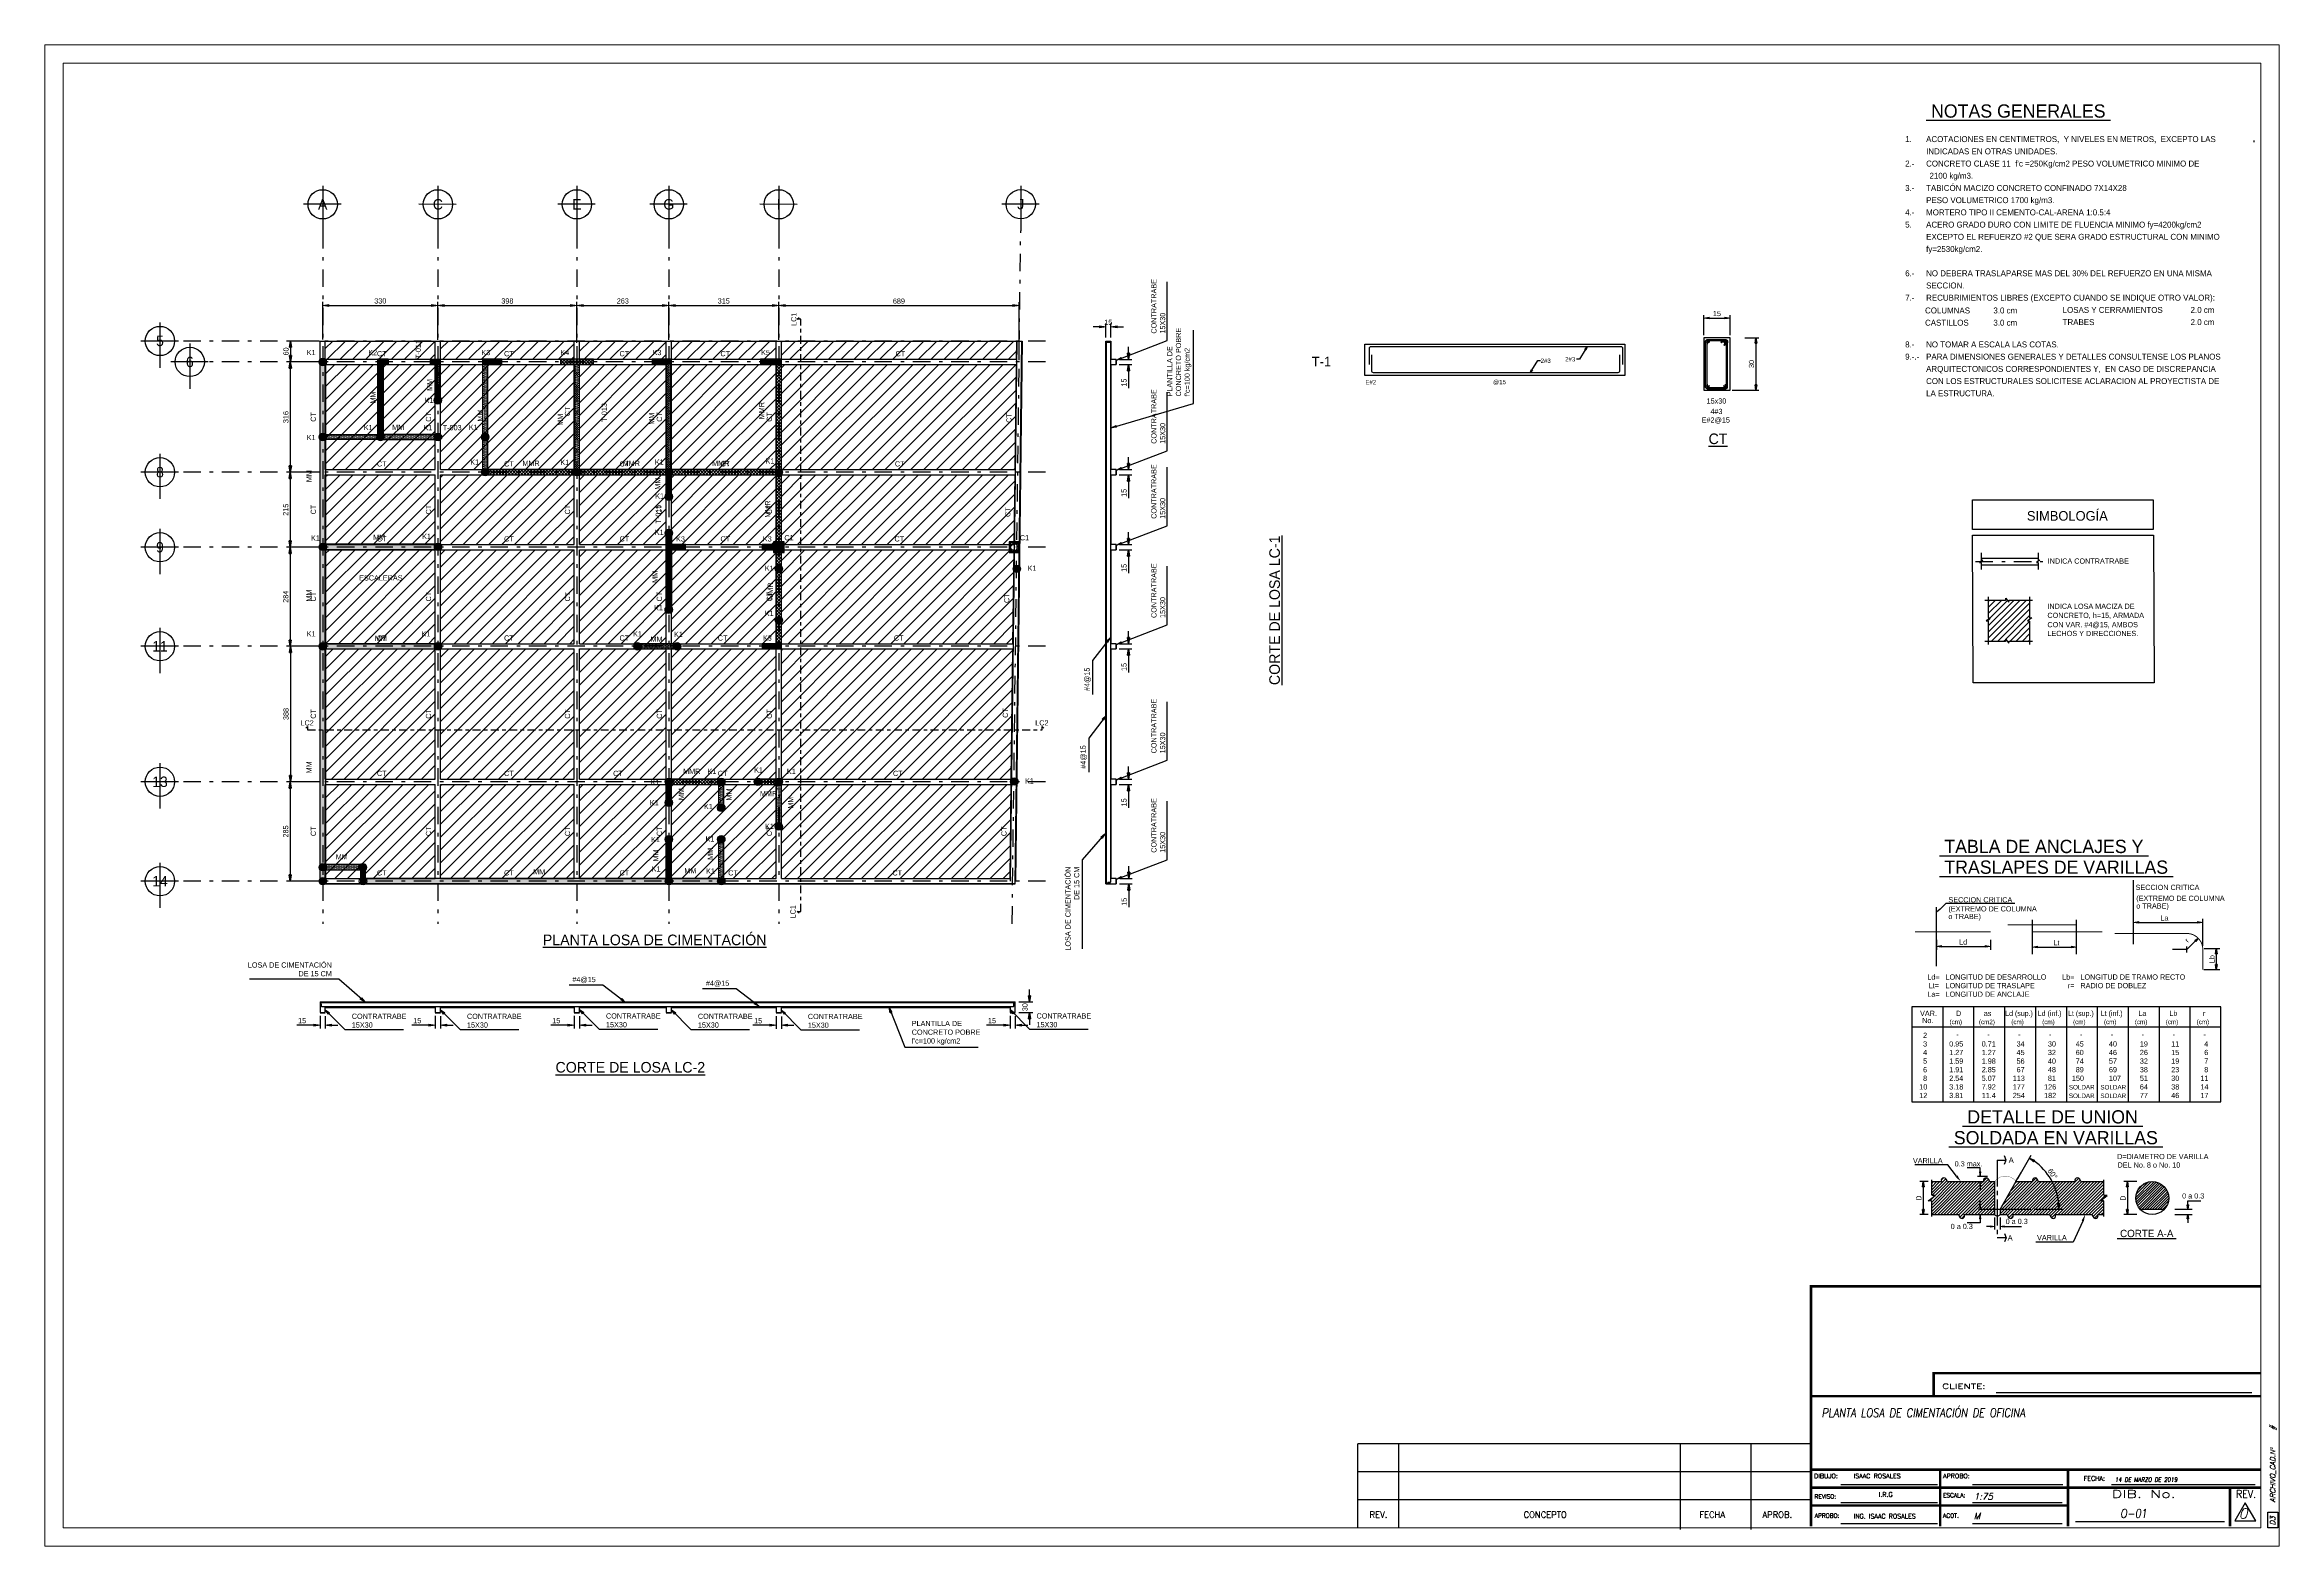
# Model space of a CAD drawing. Header units: millimetres. Extents: x -25 to 297, y -2 to 43.
# Drawn here: x -0.3 to 63.7, y 0 to 43 of the extents above; entities that cross this region are included whole.
import ezdxf
from ezdxf.enums import TextEntityAlignment as Align

# ---------------------------------------------------------------- set-up
doc = ezdxf.new("R2010")
doc.units = ezdxf.units.MM
for name, pattern in [('CENTER', [50.8, 31.75, -6.35, 6.35, -6.35]), ('DASHDOT', [1, 0.5, -0.25, 0, -0.25]), ('HIDDEN', [9.525, 6.35, -3.175]), ('PHANTOM', [2.5, 1.25, -0.25, 0.25, -0.25, 0.25, -0.25]), ('TRABE', [1.125, 0.75, -0.125, 0.125, -0.125])]:
    doc.linetypes.add(name, pattern=pattern)
for name, color, linetype in [('1', 2, 'CENTER'), ('2', 4, 'Continuous'), ('3', 4, 'Continuous'), ('4', 3, 'HIDDEN'), ('6', 7, 'Continuous'), ('7', 1, 'PHANTOM'), ('ACERO', 5, 'Continuous'), ('C', 11, 'Continuous'), ('CAJONES', 15, 'Continuous'), ('CT', 4, 'Continuous'), ('CTE', 242, 'Continuous'), ('EJES', 250, 'DASHDOT'), ('hatch', 250, 'Continuous'), ('KS', 242, 'Continuous'), ('losa', 251, 'Continuous'), ('muros', 1, 'Continuous'), ('NOTAS', 5, 'Continuous'), ('TEXT', 5, 'Continuous'), ('TITULO', 242, 'Continuous'), ('TZ', 15, 'Continuous'), ('VIGUETAS', 107, 'Continuous')]:
    doc.layers.add(name, color=color, linetype=linetype)
doc.styles.add('LEROY', font='stylu.ttf')
doc.styles.add('ROMAND', font='romand.shx', dxfattribs={"width": 0.8, "oblique": 8})
doc.dimstyles.new('LEROY', dxfattribs={"dimtxt": 0.15, "dimasz": 0.18, "dimexe": 0.1, "dimexo": 0.1, "dimgap": 0.05, "dimtad": 1, "dimdec": 0, "dimlfac": 100, "dimzin": 0, "dimdsep": 46, "dimtxsty": 'LEROY', "dimblk1": 'FLECHA', "dimblk2": 'FLECHA', "dimsah": 1, "dimcen": 0.2, "dimclrd": 256, "dimclre": 256, "dimclrt": 5, "dimadec": 0, "dimazin": 0, "dimtfac": 0.5, "dimtdec": 0, "dimtix": 1, "dimtofl": 0, "dimtmove": 0, "dimatfit": 3, "dimldrblk": 'FLECHA', "dimfxl": 1, "dimtolj": 1, "dimtzin": 0, "dimarcsym": 0})
doc.dimstyles.new('LEROY_CONC', dxfattribs={"dimtxt": 0.15, "dimasz": 0.15, "dimexe": 0.08, "dimexo": 0.08, "dimgap": 0.05, "dimtad": 1, "dimdec": 0, "dimlfac": 20, "dimzin": 0, "dimdsep": 46, "dimtxsty": 'LEROY', "dimblk1": 'FLECHA', "dimblk2": 'FLECHA', "dimsah": 1, "dimcen": 0.2, "dimclrd": 256, "dimclre": 256, "dimclrt": 5, "dimadec": 0, "dimazin": 0, "dimtfac": 0.5, "dimtdec": 0, "dimtix": 1, "dimtofl": 0, "dimtmove": 0, "dimatfit": 3, "dimldrblk": 'FLECHA', "dimfxl": 1, "dimtolj": 1, "dimtzin": 0, "dimarcsym": 0})
pattern_1 = [(45, (-99.80662, -250.195646), (-0.044194174, 0.044194174), [])]
pattern_2 = [(0, (-99.165944, -0.6), (0.015875, 0.03175), [0, -0.03175])]
pattern_3 = [(45, (-99.165944, -0.6), (-0.04490128, 0.04490128), []), (135, (-99.165944, -0.6), (-0.04490128, -0.04490128), [])]
pattern_4 = [(45, (-99.165944, 0), (-0.04490128, 0.04490128), []), (135, (-99.165944, 0), (-0.04490128, -0.04490128), [])]
pattern_5 = [(0, (-99.165944, 0), (0.015875, 0.03175), [0, -0.03175])]

# ---------------------------------------------------------------- blocks, each defined once
blk = doc.blocks.new('NOTAS')
at = {"layer": 'NOTAS', "color": 5}
blk.add_line((156.122, 134.198), (156.122, 134.239), dxfattribs=at)
at = {"layer": 'NOTAS', "color": 5, "style": 'LEROY'}
for s, p in [('1.', (146.122, 134.198)), ('ACOTACIONES EN CENTIMETROS,  Y NIVELES EN METROS,  EXCEPTO LAS', (146.722, 134.198)), ('INDICADAS EN OTRAS UNIDADES.', (146.722, 133.848)), ('2.-', (146.122, 133.498)), ("CONCRETO CLASE 11  f'c =250Kg/cm2 PESO VOLUMETRICO MINIMO DE", (146.722, 133.498)), ('  2100 kg/m3.', (146.692, 133.148)), ('3.-', (146.122, 132.798)), ('TABICÓN MACIZO CONCRETO CONFINADO 7X14X28', (146.722, 132.798)), ('PESO VOLUMETRICO 1700 kg/m3.', (146.722, 132.448)), ('4.-', (146.122, 132.098)), ('5.', (146.122, 131.748)), ('ACERO GRADO DURO CON LIMITE DE FLUENCIA MINIMO fy=4200kg/cm2', (146.722, 131.748)), ('MORTERO TIPO II CEMENTO-CAL-ARENA 1:0.5:4', (146.722, 132.098)), ('EXCEPTO EL REFUERZO #2 QUE SERA GRADO ESTRUCTURAL CON MINIMO', (146.722, 131.398)), ('fy=2530kg/cm2.', (146.722, 131.048)), ('6.-', (146.122, 130.353)), ('SECCION.', (146.722, 130.003)), ('NO DEBERA TRASLAPARSE MAS DEL 30% DEL REFUERZO EN UNA MISMA', (146.722, 130.353)), ('7.-', (146.122, 129.653)), ('COLUMNAS', (146.691, 129.287)), ('RECUBRIMIENTOS LIBRES (EXCEPTO CUANDO SE INDIQUE OTRO VALOR):', (146.722, 129.653)), ('3.0 cm', (148.649, 129.287)), ('LOSAS Y CERRAMIENTOS', (150.633, 129.303)), ('2.0 cm', (154.299, 129.303)), ('CASTILLOS', (146.691, 128.937)), ('3.0 cm', (148.649, 128.937)), ('TRABES', (150.633, 128.953)), ('2.0 cm', (154.299, 128.953)), ('8.-', (146.122, 128.313)), ('9.-.-', (146.122, 127.963)), ('NO TOMAR A ESCALA LAS COTAS.', (146.722, 128.313)), ('PARA DIMENSIONES GENERALES Y DETALLES CONSULTENSE LOS PLANOS', (146.722, 127.963)), ('ARQUITECTONICOS CORRESPONDIENTES Y,  EN CASO DE DISCREPANCIA', (146.722, 127.613)), ('CON LOS ESTRUCTURALES SOLICITESE ACLARACION AL PROYECTISTA DE', (146.722, 127.263)), ('LA ESTRUCTURA.', (146.722, 126.913))]:
    blk.add_text(s, height=0.17, dxfattribs=at).set_placement(p)
at = {"layer": 'TITULO', "style": 'LEROY'}
blk.add_text('%%U NOTAS GENERALES ', height=0.38, dxfattribs=at).set_placement((146.722, 134.898))
blk = doc.blocks.new('SIM017')
at = {"color": 15, "linetype": 'Continuous'}
blk.add_lwpolyline([(-1.01, 0), (-0.19, 0, 0.414214), (-0.15, 0.05), (-0.15, 0.2), (0, 0), (0.15, -0.2), (0.15, -0.05, -0.414214), (0.19, 0), (0.99, 0)], format="xyb", dxfattribs=at)
blk = doc.blocks.new('EJE-VERT')
at = {"color": 15, "linetype": 'Continuous'}
for p, q in [((0, 2.16), (0, 0)), ((0.88, 1.28), (-0.91, 1.28))]:
    blk.add_line(p, q, dxfattribs=at)
blk.add_circle((0, 1.28), 0.7, dxfattribs=at)
at = {"color": 242, "style": 'LEROY'}
blk.add_attdef('EJE', text='', height=0.5, dxfattribs=at).set_placement((0, 1.28), align=Align.MIDDLE)
blk = doc.blocks.new('FLECHA')
at = {"linetype": 'Continuous'}
blk.add_hatch(color=5, dxfattribs=at).paths.add_polyline_path([(0, 0), (-1, 0.16), (-1, -0.16)])
at = {"color": 5, "linetype": 'Continuous'}
blk.add_line((-1, 0.16), (-1, -0.16), dxfattribs=at)
blk.add_lwpolyline([(-1, 0.16), (0, 0), (-1, -0.16)], dxfattribs=at)
blk = doc.blocks.new('*D53')
at = {"layer": 'C', "lineweight": -2, "transparency": 16777216}
for p, q in [((47.22, 34.717), (47.22, 35.284)), ((47.97, 34.717), (47.97, 35.284)), ((47.37, 35.204), (47.82, 35.204))]:
    blk.add_line(p, q, dxfattribs=at)
at = {"layer": 'Defpoints', "color": 0, "transparency": 16777216}
for p in [(47.22, 34.637), (47.97, 35.204), (47.97, 34.637)]:
    blk.add_point(p, dxfattribs=at)
at = {"layer": 'C', "lineweight": -2, "transparency": 16777216, "xscale": 0.15, "yscale": 0.15, "zscale": 0.15, "rotation": 180}
blk.add_blockref('FLECHA', (47.22, 35.204), dxfattribs=at)
at = {"layer": 'C', "lineweight": -2, "transparency": 16777216, "xscale": 0.15, "yscale": 0.15, "zscale": 0.15}
blk.add_blockref('FLECHA', (47.97, 35.204), dxfattribs=at)
at = {"layer": 'C', "color": 5, "transparency": 16777216, "insert": (47.595, 35.332), "char_height": 0.15, "attachment_point": 5, "style": 'LEROY'}
blk.add_mtext('\\A1;15', dxfattribs=at)
blk = doc.blocks.new('var8')
at = {"layer": 'TZ'}
h = blk.add_hatch(dxfattribs=at)
h.set_pattern_fill('ANSI31', color=250, scale=0.12501, style=0)
h.set_pattern_definition([(45, (-174.317762, 227.993321), (-0.0110494311, 0.0110494311), [])])
edge = h.paths.add_edge_path()
edge.add_arc((0, 0), 0.0635, 0, 360)
at = {"layer": 'TZ', "color": 250}
for p, q in [((-0.16, 0), (0.16, 0)), ((0, 0.16), (0, -0.16))]:
    blk.add_line(p, q, dxfattribs=at)
at = {"layer": 'TZ', "color": 5}
blk.add_circle((0, 0), 0.0635, dxfattribs=at)
blk = doc.blocks.new('*D54')
at = {"layer": 'C', "lineweight": -2, "transparency": 16777216}
for p, q in [((48.393, 34.637), (48.793, 34.637)), ((48.713, 34.487), (48.713, 33.287)), ((48.03, 33.137), (48.793, 33.137))]:
    blk.add_line(p, q, dxfattribs=at)
at = {"layer": 'Defpoints', "color": 0, "transparency": 16777216}
for p in [(48.313, 34.637), (47.95, 33.137), (48.713, 33.137)]:
    blk.add_point(p, dxfattribs=at)
at = {"layer": 'C', "lineweight": -2, "transparency": 16777216, "xscale": 0.15, "yscale": 0.15, "zscale": 0.15}
for p, rotation in [((48.713, 34.637), 90), ((48.713, 33.137), 270)]:
    blk.add_blockref('FLECHA', p, dxfattribs=dict(at, rotation=rotation))
at = {"layer": 'C', "color": 5, "transparency": 16777216, "insert": (48.585, 33.887), "char_height": 0.15, "attachment_point": 5, "rotation": 90, "style": 'LEROY'}
blk.add_mtext('\\A1;30', dxfattribs=at)
blk = doc.blocks.new('CTRTXT')
at = {"color": 242, "style": 'LEROY'}
blk.add_attdef('TRABE', text='', height=0.275, dxfattribs=at).set_placement((-1.01, -0.613), align=Align.CENTER)
blk = doc.blocks.new('FL1')
at = {"layer": 'CAJONES', "linetype": 'Continuous'}
h = blk.add_hatch(color=5, dxfattribs=at)
h.paths.add_polyline_path([(0, 0), (0, 0), (0.11, -0.17), (0.14, -0.16)])
h.paths.add_polyline_path([(0, 0), (0.08, -0.19), (0.11, -0.17)])
at = {"layer": 'CAJONES', "color": 5, "linetype": 'Continuous'}
blk.add_line((0.14, -0.16), (0.08, -0.19), dxfattribs=at)
blk.add_lwpolyline([(0.14, -0.16), (0, 0), (0.08, -0.19)], dxfattribs=at)
at = {"layer": 'CAJONES', "color": 11}
blk.add_lwpolyline([(0.11, -0.17), (0.44, -0.7), (0.6, -0.7)], dxfattribs=at)
at = {"layer": 'CAJONES', "color": 5, "style": 'LEROY'}
blk.add_attdef('FL1', (0.62, -0.83), '', height=0.25, dxfattribs=at)
blk = doc.blocks.new('FL2')
at = {"layer": 'CAJONES', "linetype": 'Continuous'}
h = blk.add_hatch(color=5, dxfattribs=at)
h.paths.add_polyline_path([(0.11, 0.17), (0.08, 0.19), (0, 0)])
h.paths.add_polyline_path([(0.14, 0.15), (0.11, 0.17), (0, 0), (0, 0)])
at = {"layer": 'CAJONES', "color": 5, "linetype": 'Continuous'}
blk.add_line((0.14, 0.15), (0.08, 0.19), dxfattribs=at)
at = {"layer": 'CAJONES', "color": 11}
blk.add_lwpolyline([(0, 0), (0.44, 0.7), (0.6, 0.7)], dxfattribs=at)
at = {"layer": 'CAJONES', "color": 5, "linetype": 'Continuous'}
blk.add_lwpolyline([(0.14, 0.15), (0, 0), (0.08, 0.19)], dxfattribs=at)
at = {"layer": 'CAJONES', "color": 5, "style": 'LEROY'}
blk.add_attdef('FL2', (0.61, 0.56), '', height=0.25, dxfattribs=at)
blk = doc.blocks.new('*D55')
at = {"layer": 'C', "lineweight": -2, "transparency": 16777216}
for p, q in [((7.65, 34.591), (7.65, 35.665)), ((7.83, 35.565), (10.77, 35.565)), ((10.95, 34.577), (10.95, 35.665))]:
    blk.add_line(p, q, dxfattribs=at)
at = {"layer": 'Defpoints', "color": 0, "transparency": 16777216}
for p in [(10.95, 35.565), (7.65, 34.491, 0), (10.95, 34.477, 0)]:
    blk.add_point(p, dxfattribs=at)
at = {"layer": 'C', "lineweight": -2, "transparency": 16777216, "xscale": 0.18, "yscale": 0.18, "zscale": 0.18, "rotation": 180}
blk.add_blockref('FLECHA', (7.65, 35.565), dxfattribs=at)
at = {"layer": 'C', "lineweight": -2, "transparency": 16777216, "xscale": 0.18, "yscale": 0.18, "zscale": 0.18}
blk.add_blockref('FLECHA', (10.95, 35.565), dxfattribs=at)
at = {"layer": 'C', "color": 5, "transparency": 16777216, "insert": (9.3, 35.693), "char_height": 0.15, "attachment_point": 5, "style": 'LEROY'}
blk.add_mtext('\\A1;330', dxfattribs=at)
blk = doc.blocks.new('*D56')
at = {"layer": 'C', "lineweight": -2, "transparency": 16777216}
for p, q in [((10.95, 34.59), (10.95, 35.664)), ((11.13, 35.564), (14.752, 35.564)), ((14.932, 34.494), (14.932, 35.664))]:
    blk.add_line(p, q, dxfattribs=at)
at = {"layer": 'Defpoints', "color": 0, "transparency": 16777216}
for p in [(14.932, 35.564), (10.95, 34.49, 0), (14.932, 34.394, 0)]:
    blk.add_point(p, dxfattribs=at)
at = {"layer": 'C', "lineweight": -2, "transparency": 16777216, "xscale": 0.18, "yscale": 0.18, "zscale": 0.18, "rotation": 180}
blk.add_blockref('FLECHA', (10.95, 35.564), dxfattribs=at)
at = {"layer": 'C', "lineweight": -2, "transparency": 16777216, "xscale": 0.18, "yscale": 0.18, "zscale": 0.18}
blk.add_blockref('FLECHA', (14.932, 35.564), dxfattribs=at)
at = {"layer": 'C', "color": 5, "transparency": 16777216, "insert": (12.941, 35.691), "char_height": 0.15, "attachment_point": 5, "style": 'LEROY'}
blk.add_mtext('\\A1;398', dxfattribs=at)
blk = doc.blocks.new('*D57')
at = {"layer": 'C', "lineweight": -2, "transparency": 16777216}
for p, q in [((14.932, 34.591), (14.932, 35.665)), ((15.112, 35.565), (17.385, 35.565)), ((17.565, 34.577), (17.565, 35.665))]:
    blk.add_line(p, q, dxfattribs=at)
at = {"layer": 'Defpoints', "color": 0, "transparency": 16777216}
for p in [(17.565, 35.565), (14.932, 34.491, 0), (17.565, 34.477, 0)]:
    blk.add_point(p, dxfattribs=at)
at = {"layer": 'C', "lineweight": -2, "transparency": 16777216, "xscale": 0.18, "yscale": 0.18, "zscale": 0.18, "rotation": 180}
blk.add_blockref('FLECHA', (14.932, 35.565), dxfattribs=at)
at = {"layer": 'C', "lineweight": -2, "transparency": 16777216, "xscale": 0.18, "yscale": 0.18, "zscale": 0.18}
blk.add_blockref('FLECHA', (17.565, 35.565), dxfattribs=at)
at = {"layer": 'C', "color": 5, "transparency": 16777216, "insert": (16.248, 35.692), "char_height": 0.15, "attachment_point": 5, "style": 'LEROY'}
blk.add_mtext('\\A1;263', dxfattribs=at)
blk = doc.blocks.new('*D58')
at = {"layer": 'C', "lineweight": -2, "transparency": 16777216}
for p, q in [((17.565, 34.591), (17.565, 35.665)), ((17.745, 35.565), (20.535, 35.565)), ((20.715, 34.577), (20.715, 35.665))]:
    blk.add_line(p, q, dxfattribs=at)
at = {"layer": 'Defpoints', "color": 0, "transparency": 16777216}
for p in [(20.715, 35.565), (17.565, 34.491, 0), (20.715, 34.477, 0)]:
    blk.add_point(p, dxfattribs=at)
at = {"layer": 'C', "lineweight": -2, "transparency": 16777216, "xscale": 0.18, "yscale": 0.18, "zscale": 0.18, "rotation": 180}
blk.add_blockref('FLECHA', (17.565, 35.565), dxfattribs=at)
at = {"layer": 'C', "lineweight": -2, "transparency": 16777216, "xscale": 0.18, "yscale": 0.18, "zscale": 0.18}
blk.add_blockref('FLECHA', (20.715, 35.565), dxfattribs=at)
at = {"layer": 'C', "color": 5, "transparency": 16777216, "insert": (19.14, 35.693), "char_height": 0.15, "attachment_point": 5, "style": 'LEROY'}
blk.add_mtext('\\A1;315', dxfattribs=at)
blk = doc.blocks.new('*D59')
at = {"layer": 'C', "lineweight": -2, "transparency": 16777216}
for p, q in [((20.715, 34.585), (20.715, 35.659)), ((20.895, 35.559), (27.422, 35.559)), ((27.602, 34.045), (27.602, 35.659))]:
    blk.add_line(p, q, dxfattribs=at)
at = {"layer": 'Defpoints', "color": 0, "transparency": 16777216}
for p in [(27.602, 35.559), (20.715, 34.485, 0), (27.602, 33.945, 0)]:
    blk.add_point(p, dxfattribs=at)
at = {"layer": 'C', "lineweight": -2, "transparency": 16777216, "xscale": 0.18, "yscale": 0.18, "zscale": 0.18, "rotation": 180}
blk.add_blockref('FLECHA', (20.715, 35.559), dxfattribs=at)
at = {"layer": 'C', "lineweight": -2, "transparency": 16777216, "xscale": 0.18, "yscale": 0.18, "zscale": 0.18}
blk.add_blockref('FLECHA', (27.602, 35.559), dxfattribs=at)
at = {"layer": 'C', "color": 5, "transparency": 16777216, "insert": (24.158, 35.686), "char_height": 0.15, "attachment_point": 5, "style": 'LEROY'}
blk.add_mtext('\\A1;689', dxfattribs=at)
blk = doc.blocks.new('*D60')
at = {"layer": 'C', "lineweight": -2, "transparency": 16777216}
for p, q in [((7.554, 34.545), (6.627, 34.545)), ((7.55, 33.945), (6.627, 33.945)), ((6.727, 34.365), (6.727, 34.125))]:
    blk.add_line(p, q, dxfattribs=at)
at = {"layer": 'Defpoints', "color": 0, "transparency": 16777216}
for p in [(6.727, 33.945), (7.65, 33.945), (7.654, 34.545)]:
    blk.add_point(p, dxfattribs=at)
at = {"layer": 'C', "lineweight": -2, "transparency": 16777216, "xscale": 0.18, "yscale": 0.18, "zscale": 0.18}
for p, rotation in [((6.727, 34.545), 90), ((6.727, 33.945), 270)]:
    blk.add_blockref('FLECHA', p, dxfattribs=dict(at, rotation=rotation))
at = {"layer": 'C', "color": 5, "transparency": 16777216, "insert": (6.599, 34.245), "char_height": 0.15, "attachment_point": 5, "rotation": 90, "style": 'LEROY'}
blk.add_mtext('\\A1;60', dxfattribs=at)
blk = doc.blocks.new('*D61')
at = {"layer": 'C', "lineweight": -2, "transparency": 16777216}
for p, q in [((7.55, 33.945), (6.623, 33.945)), ((6.723, 33.765), (6.723, 30.965)), ((7.448, 30.785), (6.623, 30.785))]:
    blk.add_line(p, q, dxfattribs=at)
at = {"layer": 'Defpoints', "color": 0, "transparency": 16777216}
for p in [(7.65, 33.945), (6.723, 30.785), (7.548, 30.785)]:
    blk.add_point(p, dxfattribs=at)
at = {"layer": 'C', "lineweight": -2, "transparency": 16777216, "xscale": 0.18, "yscale": 0.18, "zscale": 0.18}
for p, rotation in [((6.723, 33.945), 90), ((6.723, 30.785), 270)]:
    blk.add_blockref('FLECHA', p, dxfattribs=dict(at, rotation=rotation))
at = {"layer": 'C', "color": 5, "transparency": 16777216, "insert": (6.595, 32.365), "char_height": 0.15, "attachment_point": 5, "rotation": 90, "style": 'LEROY'}
blk.add_mtext('\\A1;316', dxfattribs=at)
blk = doc.blocks.new('*D62')
at = {"layer": 'C', "lineweight": -2, "transparency": 16777216}
for p, q in [((7.548, 30.785), (6.62, 30.785)), ((6.72, 30.605), (6.72, 28.815)), ((7.543, 28.635), (6.62, 28.635))]:
    blk.add_line(p, q, dxfattribs=at)
at = {"layer": 'Defpoints', "color": 0, "transparency": 16777216}
for p in [(7.648, 30.785), (6.72, 28.635), (7.643, 28.635)]:
    blk.add_point(p, dxfattribs=at)
at = {"layer": 'C', "lineweight": -2, "transparency": 16777216, "xscale": 0.18, "yscale": 0.18, "zscale": 0.18}
for p, rotation in [((6.72, 30.785), 90), ((6.72, 28.635), 270)]:
    blk.add_blockref('FLECHA', p, dxfattribs=dict(at, rotation=rotation))
at = {"layer": 'C', "color": 5, "transparency": 16777216, "insert": (6.592, 29.71), "char_height": 0.15, "attachment_point": 5, "rotation": 90, "style": 'LEROY'}
blk.add_mtext('\\A1;215', dxfattribs=at)
blk = doc.blocks.new('*D63')
at = {"layer": 'C', "lineweight": -2, "transparency": 16777216}
for p, q in [((7.548, 28.635), (6.62, 28.635)), ((6.72, 28.455), (6.72, 25.975)), ((7.543, 25.795), (6.62, 25.795))]:
    blk.add_line(p, q, dxfattribs=at)
at = {"layer": 'Defpoints', "color": 0, "transparency": 16777216}
for p in [(7.648, 28.635), (6.72, 25.795), (7.643, 25.795)]:
    blk.add_point(p, dxfattribs=at)
at = {"layer": 'C', "lineweight": -2, "transparency": 16777216, "xscale": 0.18, "yscale": 0.18, "zscale": 0.18}
for p, rotation in [((6.72, 28.635), 90), ((6.72, 25.795), 270)]:
    blk.add_blockref('FLECHA', p, dxfattribs=dict(at, rotation=rotation))
at = {"layer": 'C', "color": 5, "transparency": 16777216, "insert": (6.592, 27.215), "char_height": 0.15, "attachment_point": 5, "rotation": 90, "style": 'LEROY'}
blk.add_mtext('\\A1;284', dxfattribs=at)
blk = doc.blocks.new('*D64')
at = {"layer": 'C', "lineweight": -2, "transparency": 16777216}
for p, q in [((7.554, 25.795), (6.627, 25.795)), ((6.727, 25.615), (6.727, 22.093)), ((7.55, 21.913), (6.627, 21.913))]:
    blk.add_line(p, q, dxfattribs=at)
at = {"layer": 'Defpoints', "color": 0, "transparency": 16777216}
for p in [(7.654, 25.795), (6.727, 21.913), (7.65, 21.913)]:
    blk.add_point(p, dxfattribs=at)
at = {"layer": 'C', "lineweight": -2, "transparency": 16777216, "xscale": 0.18, "yscale": 0.18, "zscale": 0.18}
for p, rotation in [((6.727, 25.795), 90), ((6.727, 21.913), 270)]:
    blk.add_blockref('FLECHA', p, dxfattribs=dict(at, rotation=rotation))
at = {"layer": 'C', "color": 5, "transparency": 16777216, "insert": (6.599, 23.854), "char_height": 0.15, "attachment_point": 5, "rotation": 90, "style": 'LEROY'}
blk.add_mtext('\\A1;388', dxfattribs=at)
blk = doc.blocks.new('*D65')
at = {"layer": 'C', "lineweight": -2, "transparency": 16777216}
for p, q in [((7.548, 21.913), (6.62, 21.913)), ((6.72, 21.733), (6.72, 19.243)), ((7.55, 19.063), (6.62, 19.063))]:
    blk.add_line(p, q, dxfattribs=at)
at = {"layer": 'Defpoints', "color": 0, "transparency": 16777216}
for p in [(7.648, 21.913), (6.72, 19.063), (7.65, 19.063)]:
    blk.add_point(p, dxfattribs=at)
at = {"layer": 'C', "lineweight": -2, "transparency": 16777216, "xscale": 0.18, "yscale": 0.18, "zscale": 0.18}
for p, rotation in [((6.72, 21.913), 90), ((6.72, 19.063), 270)]:
    blk.add_blockref('FLECHA', p, dxfattribs=dict(at, rotation=rotation))
at = {"layer": 'C', "color": 5, "transparency": 16777216, "insert": (6.592, 20.488), "char_height": 0.15, "attachment_point": 5, "rotation": 90, "style": 'LEROY'}
blk.add_mtext('\\A1;285', dxfattribs=at)
blk = doc.blocks.new('*D66')
at = {"layer": 'C', "lineweight": -2, "transparency": 16777216}
for p, q in [((27.591, 15.602), (27.998, 15.602)), ((27.898, 15.782), (27.898, 15.962)), ((27.591, 15.302), (27.998, 15.302)), ((27.898, 15.122), (27.898, 14.942))]:
    blk.add_line(p, q, dxfattribs=at)
at = {"layer": 'Defpoints', "color": 0, "transparency": 16777216}
for p in [(27.491, 15.602), (27.491, 15.302), (27.898, 15.302)]:
    blk.add_point(p, dxfattribs=at)
at = {"layer": 'C', "lineweight": -2, "transparency": 16777216, "xscale": 0.18, "yscale": 0.18, "zscale": 0.18}
for p, rotation in [((27.898, 15.602), 270), ((27.898, 15.302), 90)]:
    blk.add_blockref('FLECHA', p, dxfattribs=dict(at, rotation=rotation))
at = {"layer": 'C', "color": 5, "transparency": 16777216, "insert": (27.77, 15.452), "char_height": 0.15, "attachment_point": 5, "rotation": 90, "style": 'LEROY'}
blk.add_mtext('\\A1;30', dxfattribs=at)
blk = doc.blocks.new('*D67')
at = {"layer": 'C', "lineweight": -2, "transparency": 16777216}
for p, q in [((27.161, 14.939), (26.671, 14.939)), ((27.341, 15.202), (27.341, 14.839)), ((27.491, 15.192), (27.491, 14.839)), ((27.671, 14.939), (27.851, 14.939))]:
    blk.add_line(p, q, dxfattribs=at)
at = {"layer": 'Defpoints', "color": 0, "transparency": 16777216}
for p in [(27.341, 15.302), (27.491, 15.292), (27.491, 14.939)]:
    blk.add_point(p, dxfattribs=at)
at = {"layer": 'C', "lineweight": -2, "transparency": 16777216, "xscale": 0.18, "yscale": 0.18, "zscale": 0.18}
blk.add_blockref('FLECHA', (27.341, 14.939), dxfattribs=at)
at = {"layer": 'C', "lineweight": -2, "transparency": 16777216, "xscale": 0.18, "yscale": 0.18, "zscale": 0.18, "rotation": 180}
blk.add_blockref('FLECHA', (27.491, 14.939), dxfattribs=at)
at = {"layer": 'C', "color": 5, "transparency": 16777216, "insert": (26.826, 15.067), "char_height": 0.15, "attachment_point": 5, "style": 'LEROY'}
blk.add_mtext('\\A1;15', dxfattribs=at)
blk = doc.blocks.new('*D68')
at = {"layer": 'C', "lineweight": -2, "transparency": 16777216}
for p, q in [((20.461, 14.933), (19.971, 14.933)), ((20.641, 15.196), (20.641, 14.833)), ((20.791, 15.186), (20.791, 14.833)), ((20.971, 14.933), (21.151, 14.933))]:
    blk.add_line(p, q, dxfattribs=at)
at = {"layer": 'Defpoints', "color": 0, "transparency": 16777216}
for p in [(20.641, 15.296), (20.791, 15.286), (20.791, 14.933)]:
    blk.add_point(p, dxfattribs=at)
at = {"layer": 'C', "lineweight": -2, "transparency": 16777216, "xscale": 0.18, "yscale": 0.18, "zscale": 0.18}
blk.add_blockref('FLECHA', (20.641, 14.933), dxfattribs=at)
at = {"layer": 'C', "lineweight": -2, "transparency": 16777216, "xscale": 0.18, "yscale": 0.18, "zscale": 0.18, "rotation": 180}
blk.add_blockref('FLECHA', (20.791, 14.933), dxfattribs=at)
at = {"layer": 'C', "color": 5, "transparency": 16777216, "insert": (20.126, 15.062), "char_height": 0.15, "attachment_point": 5, "style": 'LEROY'}
blk.add_mtext('\\A1;15', dxfattribs=at)
blk = doc.blocks.new('*D69')
at = {"layer": 'C', "lineweight": -2, "transparency": 16777216}
for p, q in [((14.677, 14.939), (14.187, 14.939)), ((14.857, 15.202), (14.857, 14.839)), ((15.007, 15.192), (15.007, 14.839)), ((15.187, 14.939), (15.367, 14.939))]:
    blk.add_line(p, q, dxfattribs=at)
at = {"layer": 'Defpoints', "color": 0, "transparency": 16777216}
for p in [(14.857, 15.302), (15.007, 15.292), (15.007, 14.939)]:
    blk.add_point(p, dxfattribs=at)
at = {"layer": 'C', "lineweight": -2, "transparency": 16777216, "xscale": 0.18, "yscale": 0.18, "zscale": 0.18}
blk.add_blockref('FLECHA', (14.857, 14.939), dxfattribs=at)
at = {"layer": 'C', "lineweight": -2, "transparency": 16777216, "xscale": 0.18, "yscale": 0.18, "zscale": 0.18, "rotation": 180}
blk.add_blockref('FLECHA', (15.007, 14.939), dxfattribs=at)
at = {"layer": 'C', "color": 5, "transparency": 16777216, "insert": (14.342, 15.067), "char_height": 0.15, "attachment_point": 5, "style": 'LEROY'}
blk.add_mtext('\\A1;15', dxfattribs=at)
blk = doc.blocks.new('*D70')
at = {"layer": 'C', "lineweight": -2, "transparency": 16777216}
for p, q in [((10.695, 14.939), (10.205, 14.939)), ((10.875, 15.202), (10.875, 14.839)), ((11.025, 15.192), (11.025, 14.839)), ((11.205, 14.939), (11.385, 14.939))]:
    blk.add_line(p, q, dxfattribs=at)
at = {"layer": 'Defpoints', "color": 0, "transparency": 16777216}
for p in [(10.875, 15.302), (11.025, 15.292), (11.025, 14.939)]:
    blk.add_point(p, dxfattribs=at)
at = {"layer": 'C', "lineweight": -2, "transparency": 16777216, "xscale": 0.18, "yscale": 0.18, "zscale": 0.18}
blk.add_blockref('FLECHA', (10.875, 14.939), dxfattribs=at)
at = {"layer": 'C', "lineweight": -2, "transparency": 16777216, "xscale": 0.18, "yscale": 0.18, "zscale": 0.18, "rotation": 180}
blk.add_blockref('FLECHA', (11.025, 14.939), dxfattribs=at)
at = {"layer": 'C', "color": 5, "transparency": 16777216, "insert": (10.36, 15.067), "char_height": 0.15, "attachment_point": 5, "style": 'LEROY'}
blk.add_mtext('\\A1;15', dxfattribs=at)
blk = doc.blocks.new('*D71')
at = {"layer": 'C', "lineweight": -2, "transparency": 16777216}
for p, q in [((7.395, 14.939), (6.905, 14.939)), ((7.575, 15.202), (7.575, 14.839)), ((7.725, 15.192), (7.725, 14.839)), ((7.905, 14.939), (8.085, 14.939))]:
    blk.add_line(p, q, dxfattribs=at)
at = {"layer": 'Defpoints', "color": 0, "transparency": 16777216}
for p in [(7.575, 15.302), (7.725, 15.292), (7.725, 14.939)]:
    blk.add_point(p, dxfattribs=at)
at = {"layer": 'C', "lineweight": -2, "transparency": 16777216, "xscale": 0.18, "yscale": 0.18, "zscale": 0.18}
blk.add_blockref('FLECHA', (7.575, 14.939), dxfattribs=at)
at = {"layer": 'C', "lineweight": -2, "transparency": 16777216, "xscale": 0.18, "yscale": 0.18, "zscale": 0.18, "rotation": 180}
blk.add_blockref('FLECHA', (7.725, 14.939), dxfattribs=at)
at = {"layer": 'C', "color": 5, "transparency": 16777216, "insert": (7.06, 15.067), "char_height": 0.15, "attachment_point": 5, "style": 'LEROY'}
blk.add_mtext('\\A1;15', dxfattribs=at)
blk = doc.blocks.new('*D72')
at = {"layer": 'C', "lineweight": -2, "transparency": 16777216}
for p, q in [((29.902, 34.951), (29.722, 34.951)), ((30.082, 34.645), (30.082, 35.051)), ((30.232, 34.645), (30.232, 35.051)), ((30.412, 34.951), (30.592, 34.951))]:
    blk.add_line(p, q, dxfattribs=at)
at = {"layer": 'Defpoints', "color": 0, "transparency": 16777216}
for p in [(30.232, 34.951), (30.082, 34.545), (30.232, 34.545)]:
    blk.add_point(p, dxfattribs=at)
at = {"layer": 'C', "lineweight": -2, "transparency": 16777216, "xscale": 0.18, "yscale": 0.18, "zscale": 0.18}
blk.add_blockref('FLECHA', (30.082, 34.951), dxfattribs=at)
at = {"layer": 'C', "lineweight": -2, "transparency": 16777216, "xscale": 0.18, "yscale": 0.18, "zscale": 0.18, "rotation": 180}
blk.add_blockref('FLECHA', (30.232, 34.951), dxfattribs=at)
at = {"layer": 'C', "color": 5, "transparency": 16777216, "insert": (30.157, 35.08), "char_height": 0.15, "attachment_point": 5, "style": 'LEROY'}
blk.add_mtext('\\A1;15', dxfattribs=at)
blk = doc.blocks.new('*D73')
at = {"layer": 'C', "lineweight": -2, "transparency": 16777216}
for p, q in [((30.741, 19.318), (30.741, 19.498)), ((30.477, 18.988), (30.841, 18.988)), ((30.487, 19.138), (30.841, 19.138)), ((30.741, 18.808), (30.741, 18.318))]:
    blk.add_line(p, q, dxfattribs=at)
at = {"layer": 'Defpoints', "color": 0, "transparency": 16777216}
for p in [(30.377, 18.988), (30.387, 19.138), (30.741, 19.138)]:
    blk.add_point(p, dxfattribs=at)
at = {"layer": 'C', "lineweight": -2, "transparency": 16777216, "xscale": 0.18, "yscale": 0.18, "zscale": 0.18}
for p, rotation in [((30.741, 19.138), 270), ((30.741, 18.988), 90)]:
    blk.add_blockref('FLECHA', p, dxfattribs=dict(at, rotation=rotation))
at = {"layer": 'C', "color": 5, "transparency": 16777216, "insert": (30.612, 18.473), "char_height": 0.15, "attachment_point": 5, "rotation": 90, "style": 'LEROY'}
blk.add_mtext('\\A1;15', dxfattribs=at)
blk = doc.blocks.new('*D74')
at = {"layer": 'C', "lineweight": -2, "transparency": 16777216}
for p, q in [((30.472, 21.837), (30.836, 21.837)), ((30.482, 21.987), (30.836, 21.987)), ((30.736, 22.167), (30.736, 22.347)), ((30.736, 21.657), (30.736, 21.167))]:
    blk.add_line(p, q, dxfattribs=at)
at = {"layer": 'Defpoints', "color": 0, "transparency": 16777216}
for p in [(30.372, 21.837), (30.382, 21.987), (30.736, 21.987)]:
    blk.add_point(p, dxfattribs=at)
at = {"layer": 'C', "lineweight": -2, "transparency": 16777216, "xscale": 0.18, "yscale": 0.18, "zscale": 0.18}
for p, rotation in [((30.736, 21.837), 90), ((30.736, 21.987), 270)]:
    blk.add_blockref('FLECHA', p, dxfattribs=dict(at, rotation=rotation))
at = {"layer": 'C', "color": 5, "transparency": 16777216, "insert": (30.607, 21.322), "char_height": 0.15, "attachment_point": 5, "rotation": 90, "style": 'LEROY'}
blk.add_mtext('\\A1;15', dxfattribs=at)
blk = doc.blocks.new('*D75')
at = {"layer": 'C', "lineweight": -2, "transparency": 16777216}
for p, q in [((30.472, 25.718), (30.836, 25.718)), ((30.482, 25.868), (30.836, 25.868)), ((30.736, 26.048), (30.736, 26.228)), ((30.736, 25.538), (30.736, 25.048))]:
    blk.add_line(p, q, dxfattribs=at)
at = {"layer": 'Defpoints', "color": 0, "transparency": 16777216}
for p in [(30.372, 25.718), (30.382, 25.868), (30.736, 25.868)]:
    blk.add_point(p, dxfattribs=at)
at = {"layer": 'C', "lineweight": -2, "transparency": 16777216, "xscale": 0.18, "yscale": 0.18, "zscale": 0.18}
for p, rotation in [((30.736, 25.718), 90), ((30.736, 25.868), 270)]:
    blk.add_blockref('FLECHA', p, dxfattribs=dict(at, rotation=rotation))
at = {"layer": 'C', "color": 5, "transparency": 16777216, "insert": (30.607, 25.203), "char_height": 0.15, "attachment_point": 5, "rotation": 90, "style": 'LEROY'}
blk.add_mtext('\\A1;15', dxfattribs=at)
blk = doc.blocks.new('*D76')
at = {"layer": 'C', "lineweight": -2, "transparency": 16777216}
for p, q in [((30.736, 28.888), (30.736, 29.068)), ((30.472, 28.558), (30.836, 28.558)), ((30.482, 28.708), (30.836, 28.708)), ((30.736, 28.378), (30.736, 27.888))]:
    blk.add_line(p, q, dxfattribs=at)
at = {"layer": 'Defpoints', "color": 0, "transparency": 16777216}
for p in [(30.372, 28.558), (30.382, 28.708), (30.736, 28.708)]:
    blk.add_point(p, dxfattribs=at)
at = {"layer": 'C', "lineweight": -2, "transparency": 16777216, "xscale": 0.18, "yscale": 0.18, "zscale": 0.18}
for p, rotation in [((30.736, 28.708), 270), ((30.736, 28.558), 90)]:
    blk.add_blockref('FLECHA', p, dxfattribs=dict(at, rotation=rotation))
at = {"layer": 'C', "color": 5, "transparency": 16777216, "insert": (30.607, 28.043), "char_height": 0.15, "attachment_point": 5, "rotation": 90, "style": 'LEROY'}
blk.add_mtext('\\A1;15', dxfattribs=at)
blk = doc.blocks.new('*D77')
at = {"layer": 'C', "lineweight": -2, "transparency": 16777216}
for p, q in [((30.482, 30.858), (30.836, 30.858)), ((30.736, 31.038), (30.736, 31.218)), ((30.472, 30.708), (30.836, 30.708)), ((30.736, 30.528), (30.736, 30.038))]:
    blk.add_line(p, q, dxfattribs=at)
at = {"layer": 'Defpoints', "color": 0, "transparency": 16777216}
for p in [(30.382, 30.858), (30.736, 30.858), (30.372, 30.708)]:
    blk.add_point(p, dxfattribs=at)
at = {"layer": 'C', "lineweight": -2, "transparency": 16777216, "xscale": 0.18, "yscale": 0.18, "zscale": 0.18}
for p, rotation in [((30.736, 30.858), 270), ((30.736, 30.708), 90)]:
    blk.add_blockref('FLECHA', p, dxfattribs=dict(at, rotation=rotation))
at = {"layer": 'C', "color": 5, "transparency": 16777216, "insert": (30.607, 30.193), "char_height": 0.15, "attachment_point": 5, "rotation": 90, "style": 'LEROY'}
blk.add_mtext('\\A1;15', dxfattribs=at)
blk = doc.blocks.new('*D78')
at = {"layer": 'C', "lineweight": -2, "transparency": 16777216}
for p, q in [((30.482, 34.018), (30.836, 34.018)), ((30.736, 34.198), (30.736, 34.378)), ((30.472, 33.868), (30.836, 33.868)), ((30.736, 33.688), (30.736, 33.198))]:
    blk.add_line(p, q, dxfattribs=at)
at = {"layer": 'Defpoints', "color": 0, "transparency": 16777216}
for p in [(30.382, 34.018), (30.736, 34.018), (30.372, 33.868)]:
    blk.add_point(p, dxfattribs=at)
at = {"layer": 'C', "lineweight": -2, "transparency": 16777216, "xscale": 0.18, "yscale": 0.18, "zscale": 0.18}
for p, rotation in [((30.736, 34.018), 270), ((30.736, 33.868), 90)]:
    blk.add_blockref('FLECHA', p, dxfattribs=dict(at, rotation=rotation))
at = {"layer": 'C', "color": 5, "transparency": 16777216, "insert": (30.607, 33.353), "char_height": 0.15, "attachment_point": 5, "rotation": 90, "style": 'LEROY'}
blk.add_mtext('\\A1;15', dxfattribs=at)
blk = doc.blocks.new('*D541')
at = {"layer": 'C', "lineweight": -2, "transparency": 16777216}
for p, q in [((-6.235, -10.469), (-5.846, -9.796)), ((-5.76, -11.342), (-4.953, -11.342))]:
    blk.add_line(p, q, dxfattribs=at)
blk.add_arc((-6.739, -11.342), 1.686, 5.09969, 54.90031, dxfattribs=at)
at = {"layer": 'Defpoints', "color": 0, "transparency": 16777216}
for p in [(-6.285, -10.556), (-5.155, -10.766), (-7.355, -11.342), (-6.739, -11.342), (-5.86, -11.342)]:
    blk.add_point(p, dxfattribs=at)
at = {"layer": 'C', "lineweight": -2, "transparency": 16777216, "xscale": 0.15, "yscale": 0.15, "zscale": 0.15}
for p, rotation in [((-5.896, -9.883), 147.4501534503725), ((-5.053, -11.342), 272.5498465496264)]:
    blk.add_blockref('FLECHA', p, dxfattribs=dict(at, rotation=rotation))
at = {"layer": 'C', "color": 5, "transparency": 16777216, "insert": (-5.236, -10.332), "char_height": 0.15, "attachment_point": 5, "rotation": 303.92429, "style": 'LEROY'}
blk.add_mtext('\\A1;60%%d', dxfattribs=at)
blk = doc.blocks.new('*X540')
at = {"color": 0}
for p, q in [((153.81, 22.43), (154.67, 23.29)), ((153.82, 22.29), (154.81, 23.28)), ((153.83, 22.6), (154.5, 23.27)), ((153.84, 22.17), (154.93, 23.26)), ((153.87, 22.07), (155.03, 23.23)), ((153.91, 21.97), (155.13, 23.18)), ((153.92, 22.83), (154.27, 23.18)), ((153.97, 21.88), (155.22, 23.13)), ((154.03, 21.8), (155.3, 23.07)), ((154.16, 21.79), (155.37, 23)), ((154.3, 21.79), (155.44, 22.92)), ((154.44, 21.79), (155.49, 22.84)), ((154.58, 21.79), (155.54, 22.74)), ((154.73, 21.79), (155.58, 22.64)), ((154.87, 21.79), (155.6, 22.52)), ((155.01, 21.79), (155.61, 22.39)), ((155.15, 21.79), (155.6, 22.24)), ((155.29, 21.79), (155.54, 22.04))]:
    blk.add_line(p, q, dxfattribs=at)
blk = doc.blocks.new('*D543')
at = {"layer": 'Defpoints', "color": 0, "transparency": 16777216}
for p in [(-2.724, -10.556), (-3.094, -11.5), (-2.724, -11.5)]:
    blk.add_point(p, dxfattribs=at)
at = {"layer": 'TZ', "lineweight": -2, "transparency": 16777216}
for p, q in [((-2.824, -10.556), (-3.194, -10.556)), ((-3.094, -10.706), (-3.094, -11.35)), ((-2.824, -11.5), (-3.194, -11.5))]:
    blk.add_line(p, q, dxfattribs=at)
at = {"layer": 'TZ', "lineweight": -2, "transparency": 16777216, "xscale": 0.15, "yscale": 0.15, "zscale": 0.15}
for p, rotation in [((-3.094, -10.556), 90), ((-3.094, -11.5), 270)]:
    blk.add_blockref('FLECHA', p, dxfattribs=dict(at, rotation=rotation))
at = {"layer": 'TZ', "color": 5, "transparency": 16777216, "insert": (-3.219, -11.028), "char_height": 0.15, "attachment_point": 5, "rotation": 90, "style": 'LEROY'}
blk.add_mtext('\\A1;D', dxfattribs=at)
blk = doc.blocks.new('*D542')
at = {"layer": 'Defpoints', "color": 0, "transparency": 16777216}
for p in [(-8.699, -10.556), (-8.943, -11.5), (-8.699, -11.5)]:
    blk.add_point(p, dxfattribs=at)
at = {"layer": 'TZ', "lineweight": -2, "transparency": 16777216}
for p, q in [((-8.799, -10.556), (-9.043, -10.556)), ((-8.943, -10.706), (-8.943, -11.35)), ((-8.799, -11.5), (-9.043, -11.5))]:
    blk.add_line(p, q, dxfattribs=at)
at = {"layer": 'TZ', "lineweight": -2, "transparency": 16777216, "xscale": 0.15, "yscale": 0.15, "zscale": 0.15}
for p, rotation in [((-8.943, -10.556), 90), ((-8.943, -11.5), 270)]:
    blk.add_blockref('FLECHA', p, dxfattribs=dict(at, rotation=rotation))
at = {"layer": 'TZ', "color": 5, "transparency": 16777216, "insert": (-9.068, -11.028), "char_height": 0.15, "attachment_point": 5, "rotation": 90, "style": 'LEROY'}
blk.add_mtext('\\A1;D', dxfattribs=at)
blk = doc.blocks.new('*D546')
at = {"layer": 'Defpoints', "color": 0, "transparency": 16777216}
for p in [(-8.565, -3.526), (-7.014, -3.526), (-7.014, -3.813)]:
    blk.add_point(p, dxfattribs=at)
at = {"layer": 'TZ', "lineweight": -2, "transparency": 16777216}
for p, q in [((-8.565, -3.626), (-8.565, -3.913)), ((-8.415, -3.813), (-7.164, -3.813)), ((-7.014, -3.626), (-7.014, -3.913))]:
    blk.add_line(p, q, dxfattribs=at)
at = {"layer": 'TZ', "lineweight": -2, "transparency": 16777216, "xscale": 0.15, "yscale": 0.15, "zscale": 0.15, "rotation": 180}
blk.add_blockref('FLECHA', (-8.565, -3.813), dxfattribs=at)
at = {"layer": 'TZ', "lineweight": -2, "transparency": 16777216, "xscale": 0.15, "yscale": 0.15, "zscale": 0.15}
blk.add_blockref('FLECHA', (-7.014, -3.813), dxfattribs=at)
at = {"layer": 'TZ', "color": 5, "transparency": 16777216, "insert": (-7.798, -3.688), "char_height": 0.15, "attachment_point": 5, "style": 'LEROY'}
blk.add_mtext('\\A1;Ld', dxfattribs=at)
blk = doc.blocks.new('*D547')
at = {"layer": 'Defpoints', "color": 0, "transparency": 16777216}
for p in [(-4.548, -3.834), (-5.815, -3.937), (-4.548, -3.937)]:
    blk.add_point(p, dxfattribs=at)
at = {"layer": 'TZ', "lineweight": -2, "transparency": 16777216}
for p, q in [((-5.815, -3.837), (-5.815, -3.734)), ((-5.665, -3.834), (-4.698, -3.834)), ((-4.548, -3.837), (-4.548, -3.734))]:
    blk.add_line(p, q, dxfattribs=at)
at = {"layer": 'TZ', "lineweight": -2, "transparency": 16777216, "xscale": 0.15, "yscale": 0.15, "zscale": 0.15, "rotation": 180}
blk.add_blockref('FLECHA', (-5.815, -3.834), dxfattribs=at)
at = {"layer": 'TZ', "lineweight": -2, "transparency": 16777216, "xscale": 0.15, "yscale": 0.15, "zscale": 0.15}
blk.add_blockref('FLECHA', (-4.548, -3.834), dxfattribs=at)
at = {"layer": 'TZ', "color": 5, "transparency": 16777216, "insert": (-5.124, -3.709), "char_height": 0.15, "attachment_point": 5, "style": 'LEROY'}
blk.add_mtext('\\A1;Lt', dxfattribs=at)
blk = doc.blocks.new('*D545')
at = {"layer": 'Defpoints', "color": 0, "transparency": 16777216}
for p in [(-0.932, -3.127), (-2.919, -3.261), (-0.932, -3.902)]:
    blk.add_point(p, dxfattribs=at)
at = {"layer": 'TZ', "lineweight": -2, "transparency": 16777216}
for p, q in [((-2.919, -3.161), (-2.919, -3.027)), ((-2.769, -3.127), (-1.082, -3.127)), ((-0.932, -3.802), (-0.932, -3.027))]:
    blk.add_line(p, q, dxfattribs=at)
at = {"layer": 'TZ', "lineweight": -2, "transparency": 16777216, "xscale": 0.15, "yscale": 0.15, "zscale": 0.15, "rotation": 180}
blk.add_blockref('FLECHA', (-2.919, -3.127), dxfattribs=at)
at = {"layer": 'TZ', "lineweight": -2, "transparency": 16777216, "xscale": 0.15, "yscale": 0.15, "zscale": 0.15}
blk.add_blockref('FLECHA', (-0.932, -3.127), dxfattribs=at)
at = {"layer": 'TZ', "color": 5, "transparency": 16777216, "insert": (-2.03, -3.002), "char_height": 0.15, "attachment_point": 5, "style": 'LEROY'}
blk.add_mtext('\\A1;La', dxfattribs=at)
blk = doc.blocks.new('*D544')
at = {"layer": 'Defpoints', "color": 0, "transparency": 16777216}
for p in [(-0.998, -4.478), (-0.991, -3.877), (-0.545, -4.478)]:
    blk.add_point(p, dxfattribs=at)
at = {"layer": 'TZ', "lineweight": -2, "transparency": 16777216}
for p, q in [((-0.898, -4.478), (-0.445, -4.478)), ((-0.891, -3.877), (-0.445, -3.877)), ((-0.545, -4.027), (-0.545, -4.328))]:
    blk.add_line(p, q, dxfattribs=at)
at = {"layer": 'TZ', "lineweight": -2, "transparency": 16777216, "xscale": 0.15, "yscale": 0.15, "zscale": 0.15}
for p, rotation in [((-0.545, -3.877), 90), ((-0.545, -4.478), 270)]:
    blk.add_blockref('FLECHA', p, dxfattribs=dict(at, rotation=rotation))
at = {"layer": 'TZ', "color": 5, "transparency": 16777216, "insert": (-0.67, -4.178), "char_height": 0.15, "attachment_point": 5, "rotation": 90, "style": 'LEROY'}
blk.add_mtext('\\A1;Lb', dxfattribs=at)
blk = doc.blocks.new('SEF')
at = {"layer": 'KS'}
blk.add_hatch(color=256, dxfattribs=at).paths.add_polyline_path([(101.539, 139.836), (101.689, 139.836), (101.689, 139.986), (101.539, 139.986)])
at = {"layer": 'KS', "elevation": 0}
blk.add_lwpolyline([(101.539, 139.836), (101.689, 139.836), (101.689, 139.986), (101.539, 139.986)], close=True, dxfattribs=at)
at = {"layer": 'KS', "color": 251}
blk.add_circle((101.614, 139.911, 0), 0.106, dxfattribs=at)
blk = doc.blocks.new('C1')
at = {"layer": 'ACERO', "color": 3}
for p, q in [((-0.018, 0.081), (-0.011, 0.081)), ((0.011, 0.081), (0.018, 0.081)), ((0.07, 0.13), (0.047, 0.107)), ((0.052, 0.102), (0.047, 0.107)), ((0.082, 0.13), (0.052, 0.102))]:
    blk.add_line(p, q, dxfattribs=at)
for points in [[(-0.123, -0.133, -0.414214), (-0.134, -0.122), (-0.134, 0.126, -0.414214), (-0.123, 0.137), (0.125, 0.137, -0.414214), (0.136, 0.126), (0.136, 0.119, -0.182928), (0.135, 0.117), (0.102, 0.085), (0.096, 0.09), (0.128, 0.12, 0.182904), (0.129, 0.122), (0.129, 0.126, 0.414214), (0.125, 0.13), (0.013, 0.13)], [(0.008, -0.129, -0.414214), (-0.008, -0.129), (-0.131, -0.008, -0.414214), (-0.131, 0.008), (-0.007, 0.134, -0.414214), (0.009, 0.134), (0.016, 0.127, -0.198912), (0.018, 0.122), (0.018, 0.081)], [(-0.011, 0.13), (-0.123, 0.13, 0.414214), (-0.126, 0.126), (-0.126, 0.012)], [(0.011, 0.081), (0.011, 0.12, 0.233891), (0.008, 0.126), (0.004, 0.129, 0.414214), (-0.001, 0.129), (-0.125, 0.003, 0.414214), (-0.125, -0.003), (-0.003, -0.124, 0.414214), (0.003, -0.124)], [(-0.123, -0.133), (0.125, -0.133, 0.414214), (0.136, -0.122), (0.136, 0.122)], [(0.003, -0.124), (0.128, -0.002, 0.414214), (0.128, 0.003), (0.018, 0.114)], [(0.008, -0.129), (0.133, -0.008, 0.414214), (0.133, 0.008), (0.016, 0.127)], [(-0.126, -0.012), (-0.126, -0.122, 0.414214), (-0.123, -0.125)], [(0.012, -0.125), (0.125, -0.125, 0.414214), (0.129, -0.122), (0.129, -0.012)]]:
    blk.add_lwpolyline(points, format="xyb", dxfattribs=at)
for points in [[(-0.018, 0.081), (-0.018, 0.112)], [(-0.011, 0.119), (-0.011, 0.081)], [(0.129, 0.012), (0.129, 0.111)], [(-0.123, -0.125), (-0.012, -0.125)]]:
    blk.add_lwpolyline(points, dxfattribs=at)
at = {"layer": 'TZ'}
blk.add_lwpolyline([(-0.149, -0.148), (0.151, -0.148), (0.151, 0.152), (-0.149, 0.152)], close=True, dxfattribs=at)
at = {"layer": 'TZ', "xscale": 0.1499879496157064, "yscale": 0.1499879496157064, "zscale": 0.1499879496157064, "rotation": 180}
for p in [(-0.114, 0.119), (-0.114, 0.097), (-0.113, 0), (0, 0.114), (0.088, 0.119), (0.109, 0.119), (0.115, 0), (-0.115, -0.114), (-0.094, -0.114), (0, -0.112), (0.117, -0.093), (0.117, -0.114)]:
    blk.add_blockref('var8', p, dxfattribs=at)
blk = doc.blocks.new('Trans_Varillas')
at = {"layer": 'TZ'}
h = blk.add_hatch(dxfattribs=at)
h.set_pattern_fill('ANSI31', color=256, scale=0.5, style=0)
h.set_pattern_definition(pattern_1)
h.paths.add_polyline_path([(-6.896, -10.556), (-7.036, -10.556), (-7.071, -10.488, 1), (-7.205, -10.556), (-8.25, -10.556), (-8.285, -10.488, 1), (-8.419, -10.556), (-8.699, -10.556), (-8.699, -10.925, 0.414214), (-8.676, -10.949), (-8.596, -10.949), (-8.699, -11.026), (-8.802, -11.103), (-8.723, -11.103, -0.414214), (-8.699, -11.127), (-8.699, -11.5), (-7.936, -11.5), (-7.902, -11.568, 1), (-7.768, -11.5), (-6.896, -11.5)])
h = blk.add_hatch(dxfattribs=at)
h.set_pattern_fill('ANSI31', color=256, scale=0.5, style=0)
h.set_pattern_definition(pattern_1)
h.paths.add_polyline_path([(-3.668, -10.949), (-3.747, -10.949, -0.414214), (-3.77, -10.925), (-3.77, -10.556), (-4.424, -10.556), (-4.459, -10.488, 1), (-4.593, -10.556), (-5.638, -10.556), (-5.673, -10.488, 1), (-5.807, -10.556), (-6.285, -10.556), (-6.739, -11.342), (-6.739, -11.5), (-6.539, -11.5), (-6.504, -11.568, 1), (-6.37, -11.5), (-5.324, -11.5), (-5.29, -11.568, 1), (-5.156, -11.5), (-4.11, -11.5), (-4.075, -11.568, 1), (-3.942, -11.5), (-3.77, -11.5), (-3.77, -11.127, 0.414214), (-3.794, -11.103), (-3.873, -11.103), (-3.77, -11.026)])
at = {"layer": 'C'}
for p, q in [((-8.24, -10.076), (-9.183, -10.076)), ((-7.987, -10.398), (-8.24, -10.076)), ((-4.374, -11.686), (-4.648, -12.288)), ((-4.648, -12.288), (-5.718, -12.288))]:
    blk.add_line(p, q, dxfattribs=at)
at = {"layer": 'TEXT', "color": 15, "linetype": 'HIDDEN'}
for p, q in [((-2.919, -3.754), (-2.919, -1.915)), ((-8.565, -4.38), (-8.565, -2.687))]:
    blk.add_line(p, q, dxfattribs=at)
at = {"layer": 'TEXT'}
for p, q in [((-8.382, -5.542), (-8.382, -8.269)), ((-7.497, -5.542), (-7.497, -8.269)), ((-6.612, -5.542), (-6.612, -8.269)), ((-5.727, -5.542), (-5.727, -8.269)), ((-4.842, -5.542), (-4.842, -8.269)), ((-3.957, -5.542), (-3.957, -8.269)), ((-3.072, -5.542), (-3.072, -8.269)), ((-2.187, -5.542), (-2.187, -8.269)), ((-1.302, -5.542), (-1.302, -8.269))]:
    blk.add_line(p, q, dxfattribs=at)
at = {"layer": 'TEXT', "color": 1, "const_width": 0.0268}
for points in [[(-6.52, -3.198), (-4.534, -3.198)], [(-9.174, -3.4), (-7.014, -3.4)], [(-5.795, -3.394), (-3.809, -3.394)]]:
    blk.add_lwpolyline(points, dxfattribs=at)
blk.add_lwpolyline([(-3.459, -3.443), (-1.391, -3.443, -0.414214), (-0.932, -3.902), (-0.932, -4.476)], format="xyb", dxfattribs=at)
at = {"layer": 'TZ', "color": 15}
for p, q in [((-5.815, -4.032), (-5.815, -3.05)), ((-4.548, -4.032), (-4.548, -3.05)), ((-1.149, -3.661), (-1.391, -3.902)), ((-1.391, -3.984), (-1.391, -3.82)), ((-1.391, -3.902), (-1.8, -3.902))]:
    blk.add_line(p, q, dxfattribs=at)
at = {"layer": 'TZ'}
for p, q in [((-9.265, -6.122), (-0.417, -6.122)), ((-7.31, -10.16), (-7.682, -10.16)), ((-1.357, -11.106), (-0.985, -11.106)), ((-7.31, -11.738), (-7.682, -11.738)), ((-6.503, -11.839), (-6.131, -11.839))]:
    blk.add_line(p, q, dxfattribs=at)
at = {"layer": 'TZ', "linetype": 'ByBlock'}
for p, q in [((-7.31, -10.278), (-7.31, -10.16)), ((-7.31, -10.676), (-7.31, -10.794)), ((-7.31, -11.222), (-7.31, -11.104)), ((-1.735, -11.342), (-1.239, -11.342)), ((-1.735, -11.5), (-1.239, -11.5)), ((-1.357, -11.224), (-1.357, -11.106)), ((-7.31, -11.62), (-7.31, -11.738)), ((-7.014, -11.839), (-7.132, -11.839)), ((-6.896, -11.583), (-6.896, -11.932)), ((-6.739, -11.583), (-6.739, -11.932)), ((-6.621, -11.839), (-6.503, -11.839)), ((-1.357, -11.618), (-1.357, -11.736))]:
    blk.add_line(p, q, dxfattribs=at)
at = {"layer": 'TZ', "color": 1, "linetype": 'TRABE'}
blk.add_line((-6.82, -9.941), (-6.82, -12.16), dxfattribs=at)
at = {"layer": 'TZ', "color": 1}
for p, q in [((-6.82, -9.941), (-6.571, -9.941)), ((-6.82, -12.16), (-6.571, -12.16))]:
    blk.add_line(p, q, dxfattribs=at)
at = {"layer": 'TZ', "color": 107}
for p, q in [((-8.699, -10.556), (-8.419, -10.556)), ((-8.25, -10.556), (-7.205, -10.556)), ((-7.388, -10.396), (-7.096, -10.396)), ((-7.036, -10.556), (-6.896, -10.556)), ((-6.896, -10.556), (-6.896, -11.5)), ((-6.285, -10.556), (-6.739, -11.342)), ((-6.285, -10.556), (-5.807, -10.556)), ((-5.638, -10.556), (-4.593, -10.556)), ((-4.424, -10.556), (-3.77, -10.556)), ((-8.699, -11.5), (-7.936, -11.5)), ((-7.768, -11.5), (-6.896, -11.5)), ((-6.739, -11.342), (-6.739, -11.5)), ((-6.739, -11.5), (-6.539, -11.5)), ((-6.37, -11.5), (-5.324, -11.5)), ((-5.156, -11.5), (-4.11, -11.5)), ((-3.942, -11.5), (-3.77, -11.5)), ((-2.732, -11.342), (-2.029, -11.342))]:
    blk.add_line(p, q, dxfattribs=at)
at = {"layer": 'TZ', "color": 15, "linetype": 'HIDDEN'}
for p, q in [((-6.285, -10.556), (-6.13, -10.289)), ((-7.355, -11.342), (-5.86, -11.342))]:
    blk.add_line(p, q, dxfattribs=at)
at = {"layer": 'TZ', "color": 15}
blk.add_lwpolyline([(-0.916, -2.286, 0, 0, 0), (-2.821, -2.286, 0.0357, 0, 0), (-2.919, -2.286, 0, 0, 0)], format="xyseb", dxfattribs=at)
blk.add_lwpolyline([(-6.314, -2.588), (-8.299, -2.588), (-8.455, -2.743), (-8.565, -2.833)], dxfattribs=at)
at = {"layer": 'TZ', "color": 107}
blk.add_lwpolyline([(-9.265, -5.542), (-9.265, -8.269), (-0.417, -8.269), (-0.417, -5.542)], close=True, dxfattribs=at)
at = {"layer": 'TZ', "color": 1}
for points in [[(-6.618, -10.055), (-6.57, -9.94), (-6.618, -9.818)], [(-6.618, -12.046), (-6.57, -12.162), (-6.618, -12.284)]]:
    blk.add_lwpolyline(points, dxfattribs=at)
at = {"layer": 'TZ', "linetype": 'Continuous'}
for points in [[(-8.699, -11.555), (-8.699, -11.127, 0.414214), (-8.723, -11.103), (-8.802, -11.103), (-8.699, -11.026), (-8.596, -10.949), (-8.676, -10.949, -0.414214), (-8.699, -10.925), (-8.699, -10.506)], [(-3.77, -11.555), (-3.77, -11.127, 0.414214), (-3.794, -11.103), (-3.873, -11.103), (-3.77, -11.026), (-3.668, -10.949), (-3.747, -10.949, -0.414214), (-3.77, -10.925), (-3.77, -10.506)]]:
    blk.add_lwpolyline(points, format="xyb", dxfattribs=at)
at = {"layer": 'TZ', "color": 107}
for points in [[(-8.25, -10.556), (-8.285, -10.488, 1), (-8.419, -10.556)], [(-7.036, -10.556), (-7.071, -10.488, 1), (-7.205, -10.556)], [(-5.638, -10.556), (-5.673, -10.488, 1), (-5.807, -10.556)], [(-4.424, -10.556), (-4.459, -10.488, 1), (-4.593, -10.556)], [(-7.936, -11.5), (-7.902, -11.568, 1), (-7.768, -11.5)], [(-6.539, -11.5), (-6.504, -11.568, 1), (-6.37, -11.5)], [(-5.324, -11.5), (-5.29, -11.568, 1), (-5.156, -11.5)], [(-4.11, -11.5), (-4.075, -11.568, 1), (-3.942, -11.5)]]:
    blk.add_lwpolyline(points, format="xyb", dxfattribs=at)
at = {"layer": 'TZ', "color": 5, "const_width": 0.00787}
blk.add_lwpolyline([(-6.284, -10.556, 0.521139), (-6.896, -10.556, 0.521139)], format="xyb", dxfattribs=at)
at = {"layer": 'TZ', "color": 107}
blk.add_circle((-2.381, -11.028), 0.472, dxfattribs=at)
blk.add_arc((-6.817, -11.438), 0.0997, 217.53364, 321.70267, dxfattribs=at)
at = {"layer": 'TZ', "color": 5}
for points in [[(-7.961, -10.378), (-8.013, -10.419), (-7.864, -10.556)], [(-4.405, -11.673), (-4.343, -11.698), (-4.3, -11.5)]]:
    blk.add_solid(points, dxfattribs=at)
at = {"layer": 'TEXT', "xscale": 0.117999999988189, "yscale": 0.117999999988189, "zscale": 0.117999999988189, "rotation": 45}
blk.add_blockref('FLECHA', (-1.066, -3.577), dxfattribs=at)
at = {"layer": 'TZ', "linetype": 'ByBlock'}
for p, xscale, yscale, zscale, rotation in [((-7.31, -10.396), -0.1179999999882, 0.1179999999882, 0.1179999999882, 90), ((-7.31, -10.558), -0.1179999999882, 0.1179999999882, 0.1179999999882, 270), ((-7.31, -11.34), -0.1179999999882, 0.1179999999882, 0.1179999999882, 90), ((-7.31, -11.502), -0.1179999999882, 0.1179999999882, 0.1179999999882, 270), ((-1.357, -11.5), 0.1179999999882, 0.1179999999882, 0.1179999999882, 90), ((-1.357, -11.342), 0.1179999999882, 0.1179999999882, 0.1179999999882, 270), ((-6.739, -11.839), 0.1179999999881858, 0.1179999999881858, 0.1179999999881858, 180)]:
    blk.add_blockref('FLECHA', p, dxfattribs=dict(at, xscale=xscale, yscale=yscale, zscale=zscale, rotation=rotation))
at = {"layer": 'TZ', "xscale": 0.5244444443920031, "yscale": 0.5244444443920031, "zscale": 0.5244444443920031}
blk.add_blockref('*X540', (-83.518, -22.77), dxfattribs=at)
at = {"layer": 'TZ', "linetype": 'ByBlock', "xscale": 0.1179999999881858, "yscale": 0.1179999999881858, "zscale": 0.1179999999881858}
blk.add_blockref('FLECHA', (-6.896, -11.839), dxfattribs=at)
at = {"color": 1, "style": 'LEROY'}
for s, p in [('%%U TABLA DE ANCLAJES Y ', (-8.479, -1.139)), ('%%U TRASLAPES DE VARILLAS ', (-8.479, -1.733)), ('%%U DETALLE DE UNION ', (-7.82, -8.889)), ('%%U SOLDADA EN VARILLAS ', (-8.207, -9.486))]:
    blk.add_text(s, height=0.38, dxfattribs=at).set_placement(p)
at = {"layer": 'TEXT', "style": 'LEROY'}
for s, height, p in [('SECCION CRITICA', 0.15, (-8.22, -2.553)), ('SECCION CRITICA', 0.15, (-2.858, -2.197)), ('(EXTREMO DE COLUMNA', 0.15, (-2.838, -2.51)), ('o TRABE)', 0.15, (-8.22, -3.031)), ('(EXTREMO DE COLUMNA', 0.15, (-8.22, -2.812)), ('o TRABE)', 0.15, (-2.838, -2.729)), ('Ld=', 0.15, (-8.825, -4.766)), ('La=', 0.15, (-8.825, -5.259)), ('Lt=', 0.15, (-8.784, -5.012)), ('LONGITUD DE DESARROLLO', 0.15, (-8.302, -4.766)), ('LONGITUD DE TRASLAPE', 0.15, (-8.302, -5.012)), ('LONGITUD DE ANCLAJE', 0.15, (-8.302, -5.259)), ('Lb=', 0.15, (-4.961, -4.766)), ('r=', 0.15, (-4.799, -5.012)), ('LONGITUD DE TRAMO RECTO', 0.15, (-4.438, -4.766)), ('RADIO DE DOBLEZ', 0.15, (-4.438, -5.012)), ('VAR.', 0.15, (-9.033, -5.808)), ('D', 0.15, (-8.003, -5.808)), ('as', 0.15, (-7.209, -5.808)), ('La', 0.15, (-2.781, -5.808)), ('Lb', 0.15, (-1.891, -5.808)), ('r', 0.15, (-0.93, -5.808)), ('No.', 0.15, (-8.971, -6.013)), ('2', 0.15, (-8.946, -6.437)), ('(cm)', 0.1298, (-8.189, -6.043)), ('-', 0.15, (-7.993, -6.413)), ('(cm2)', 0.1298, (-7.346, -6.043)), ('-', 0.15, (-7.108, -6.413)), ('(cm)', 0.1298, (-6.419, -6.043)), ('-', 0.15, (-6.223, -6.413)), ('(cm)', 0.1298, (-5.534, -6.043)), ('-', 0.15, (-5.338, -6.413)), ('(cm)', 0.1298, (-4.649, -6.043)), ('-', 0.15, (-4.453, -6.413)), ('(cm)', 0.1298, (-3.764, -6.043)), ('-', 0.15, (-3.568, -6.413)), ('(cm)', 0.1298, (-2.879, -6.043)), ('-', 0.15, (-2.683, -6.413)), ('(cm)', 0.1298, (-1.994, -6.043)), ('-', 0.15, (-1.798, -6.413)), ('(cm)', 0.1298, (-1.109, -6.043)), ('-', 0.15, (-0.913, -6.413)), ('4', 0.15, (-8.946, -6.929)), ('3', 0.15, (-8.946, -6.683)), ('5', 0.15, (-8.946, -7.176)), ('0.95', 0.15, (-8.198, -6.683)), ('1.27', 0.15, (-8.198, -6.929)), ('1.59', 0.15, (-8.198, -7.176)), ('0.71', 0.15, (-7.266, -6.683)), ('1.27', 0.15, (-7.266, -6.929)), ('1.98', 0.15, (-7.266, -7.176)), ('45', 0.15, (-6.268, -6.929)), ('34', 0.15, (-6.268, -6.683)), ('56', 0.15, (-6.268, -7.176)), ('40', 0.15, (-5.37, -7.176)), ('30', 0.15, (-5.37, -6.683)), ('32', 0.15, (-5.37, -6.929)), ('45', 0.15, (-4.573, -6.683)), ('60', 0.15, (-4.573, -6.929)), ('74', 0.15, (-4.573, -7.176)), ('40', 0.15, (-3.622, -6.683)), ('46', 0.15, (-3.622, -6.929)), ('57', 0.15, (-3.622, -7.176)), ('32', 0.15, (-2.736, -7.176)), ('26', 0.15, (-2.736, -6.929)), ('19', 0.15, (-2.736, -6.683)), ('11', 0.15, (-1.837, -6.683)), ('15', 0.15, (-1.837, -6.929)), ('19', 0.15, (-1.837, -7.176)), ('4', 0.15, (-0.891, -6.683)), ('6', 0.15, (-0.891, -6.929)), ('7', 0.15, (-0.891, -7.176)), ('8', 0.15, (-8.946, -7.668)), ('6', 0.15, (-8.946, -7.422)), ('2.54', 0.15, (-8.198, -7.668)), ('1.91', 0.15, (-8.198, -7.422)), ('5.07', 0.15, (-7.266, -7.668)), ('2.85', 0.15, (-7.266, -7.422)), ('113', 0.15, (-6.376, -7.668)), ('67', 0.15, (-6.268, -7.422)), ('48', 0.15, (-5.37, -7.422)), ('81', 0.15, (-5.37, -7.668)), ('150', 0.15, (-4.682, -7.668)), ('89', 0.15, (-4.573, -7.422)), ('69', 0.15, (-3.622, -7.422)), ('107', 0.15, (-3.622, -7.668)), ('38', 0.15, (-2.736, -7.422)), ('51', 0.15, (-2.736, -7.668)), ('30', 0.15, (-1.837, -7.668)), ('23', 0.15, (-1.837, -7.422)), ('11', 0.15, (-1, -7.668)), ('8', 0.15, (-0.891, -7.422)), ('10', 0.15, (-9.055, -7.915)), ('12', 0.15, (-9.055, -8.161)), ('3.18', 0.15, (-8.198, -7.915)), ('3.81', 0.15, (-8.198, -8.161)), ('7.92', 0.15, (-7.266, -7.915)), ('11.4', 0.15, (-7.266, -8.161)), ('254', 0.15, (-6.376, -8.161)), ('177', 0.15, (-6.376, -7.915)), ('126', 0.15, (-5.479, -7.915)), ('182', 0.15, (-5.479, -8.161)), ('SOLDAR', 0.13, (-4.77, -7.915)), ('SOLDAR', 0.13, (-4.77, -8.161)), ('SOLDAR', 0.13, (-3.867, -7.915)), ('SOLDAR', 0.13, (-3.867, -8.161)), ('64', 0.15, (-2.736, -7.915)), ('77', 0.15, (-2.736, -8.161)), ('46', 0.15, (-1.837, -8.161)), ('38', 0.15, (-1.837, -7.915)), ('14', 0.15, (-1, -7.915)), ('17', 0.15, (-1, -8.161)), ('D=DIAMETRO DE VARILLA', 0.15, (-3.387, -9.911)), ('  DEL No. 8 o No. 10', 0.15, (-3.489, -10.154))]:
    blk.add_text(s, height=height, dxfattribs=at).set_placement(p)
blk.add_text('r', height=0.15, rotation=49.03021, dxfattribs=at).set_placement((-1.356, -3.715))
at = {"layer": 'TEXT', "style": 'LEROY', "width": 0.8}
for s, p in [('Ld (sup.)', (-6.593, -5.808)), ('Ld (inf.)', (-5.66, -5.808)), ('Lt (sup.)', (-4.792, -5.808)), ('Lt (inf.)', (-3.854, -5.808))]:
    blk.add_text(s, height=0.15, dxfattribs=at).set_placement(p)
at = {"layer": 'TEXT', "color": 5, "style": 'LEROY'}
for s, height, p in [('0.3 max.', 0.15, (-8.042, -10.12)), ('0 a 0.3', 0.15, (-1.524, -11.039)), ('0 a 0.3', 0.15, (-8.154, -11.915)), ('0 a 0.3', 0.15, (-6.58, -11.771)), ('%%U CORTE A-A ', 0.21004, (-3.381, -12.146))]:
    blk.add_text(s, height=height, dxfattribs=at).set_placement(p)
at = {"layer": 'TEXT', "color": 5, "char_height": 0.15, "attachment_point": 9, "style": 'LEROY'}
for s, insert in [('\\A1;VARILLA', (-8.385, -10.031)), ('VARILLA', (-4.829, -12.235))]:
    blk.add_mtext(s, dxfattribs=dict(at, insert=insert))
at = {"layer": 'TZ', "color": 5, "style": 'LEROY'}
for p in [(-6.493, -10.017), (-6.524, -12.247)]:
    blk.add_text('A', height=0.157, dxfattribs=at).set_placement(p)
at = {"layer": 'C'}
dim = blk.add_angular_dim_2l(base=(-5.155, -10.766), line1=((-6.285, -10.556), (-6.739, -11.342)), line2=((-7.355, -11.342), (-5.86, -11.342)), text='60%%d', dimstyle='LEROY', dxfattribs=at)
dim.commit()
dim.dimension.update_dxf_attribs({"geometry": '*D541', "text_midpoint": (-5.34, -10.402), "dimtype": 130})
at = {"layer": 'TZ'}
for base, p1, p2, text, picture, middle in [((-0.932, -3.127), (-2.919, -3.261), (-0.932, -3.902), 'La', '*D545', (-2.03, -3.127)), ((-7.014, -3.813), (-8.565, -3.526), (-7.014, -3.526), 'Ld', '*D546', (-7.798, -3.813)), ((-4.548, -3.834), (-5.815, -3.937), (-4.548, -3.937), 'Lt', '*D547', (-5.124, -3.834))]:
    dim = blk.add_linear_dim(base=base, p1=p1, p2=p2, text=text, dimstyle='LEROY', dxfattribs=at)
    dim.commit()
    dim.dimension.update_dxf_attribs({"geometry": picture, "text_midpoint": middle, "dimtype": 128})
dim = blk.add_linear_dim(base=(-0.545, -4.478), p1=(-0.991, -3.877), p2=(-0.998, -4.478), angle=90, text='Lb', dimstyle='LEROY', dxfattribs=at)
dim.commit()
dim.dimension.update_dxf_attribs({"geometry": '*D544', "text_midpoint": (-0.67, -4.178)})
for p1, p2, distance, picture, middle in [((-8.699, -10.556), (-8.699, -11.5), -0.244, '*D542', (-9.068, -11.028)), ((-2.724, -10.556), (-2.724, -11.5), -0.37, '*D543', (-3.219, -11.028))]:
    dim = blk.add_aligned_dim(p1=p1, p2=p2, distance=distance, text='D', dimstyle='LEROY', dxfattribs=at)
    dim.commit()
    dim.dimension.update_dxf_attribs({"geometry": picture, "text_midpoint": middle})

msp = doc.modelspace()

# ---------------------------------------------------------------- hatches: boundary and pattern name
at = {"layer": 'hatch'}
h = msp.add_hatch(dxfattribs=at)
h.set_pattern_fill('ANSI31', color=256)
h.set_pattern_definition([(45, (-23.76815, 101.21509), (-0.08838835, 0.08838835), [])])
h.paths.add_polyline_path([(55.428, 26.611), (55.369, 26.566), (55.31, 26.522), (55.355, 26.522, -0.414214), (55.369, 26.508), (55.369, 25.941), (55.854, 25.941, 0.414214), (55.867, 25.955), (55.867, 26.001), (55.912, 25.941), (55.956, 25.882), (55.956, 25.928, -0.414214), (55.97, 25.941), (56.552, 25.941), (56.552, 26.508, 0.414214), (56.538, 26.522), (56.492, 26.522), (56.552, 26.566), (56.611, 26.611), (56.565, 26.611, -0.414214), (56.552, 26.625), (56.552, 27.116), (55.97, 27.116, 0.414214), (55.956, 27.102), (55.956, 27.056), (55.912, 27.116), (55.867, 27.175), (55.867, 27.129, -0.414214), (55.854, 27.116), (55.369, 27.116), (55.369, 26.625, 0.414214), (55.383, 26.611)])
at = {"layer": 'KS'}
for points in [[(9.529, 33.87), (9.529, 34.02), (9.229, 34.02), (9.229, 33.87)], [(11.029, 33.87), (11.029, 34.02), (10.729, 34.02), (10.729, 33.87)]]:
    msp.add_hatch(color=256, dxfattribs=at).paths.add_polyline_path(points)
h = msp.add_hatch(color=256, dxfattribs=at)
h.dxf.hatch_style = 1
h.paths.add_polyline_path([(12.229, 34.02), (12.229, 33.87), (12.779, 33.87), (12.779, 34.02)])
h = msp.add_hatch(color=256, dxfattribs=at)
h.dxf.hatch_style = 1
h.paths.add_polyline_path([(14.461, 34.02), (14.461, 33.87), (15.411, 33.87), (15.411, 34.02)])
h = msp.add_hatch(color=256, dxfattribs=at)
h.dxf.hatch_style = 1
h.paths.add_polyline_path([(17.094, 34.02), (17.094, 33.87), (17.644, 33.87), (17.644, 34.02)])
h = msp.add_hatch(color=256, dxfattribs=at)
h.dxf.hatch_style = 1
h.paths.add_polyline_path([(20.194, 34.02), (20.194, 33.87), (20.794, 33.87), (20.794, 34.02)])
h = msp.add_hatch(color=256, dxfattribs=at)
h.dxf.hatch_style = 1
h.paths.add_polyline_path([(17.494, 28.71), (17.494, 28.56), (18.044, 28.56), (18.044, 28.71)])
h = msp.add_hatch(color=256, dxfattribs=at)
h.dxf.hatch_style = 1
h.paths.add_polyline_path([(20.244, 28.71), (20.244, 28.56), (20.794, 28.56), (20.794, 28.71)])
h = msp.add_hatch(color=256, dxfattribs=at)
h.dxf.hatch_style = 1
h.paths.add_polyline_path([(20.244, 25.87), (20.244, 25.72), (20.794, 25.72), (20.794, 25.87)])
at = {"layer": 'losa'}
h = msp.add_hatch(dxfattribs=at)
h.set_pattern_fill('ANSI31', color=256, scale=0.082)
h.set_pattern_definition([(45, (-168.30692, 81.05552), (-0.18409525, 0.18409525), [])])
h.paths.add_polyline_path([(7.725, 21.838), (7.725, 19.138), (10.875, 19.138), (10.875, 21.838)])
h.paths.add_polyline_path([(11.025, 19.138), (14.857, 19.138), (14.857, 21.838), (11.025, 21.838)])
h.paths.add_polyline_path([(15.007, 19.138), (17.49, 19.138), (17.49, 21.838), (15.007, 21.838)])
h.paths.add_polyline_path([(17.64, 19.138), (20.64, 19.138), (20.64, 21.838), (17.64, 21.838)])
h.paths.add_polyline_path([(27.343, 19.138), (27.376, 21.838), (20.79, 21.838), (20.79, 19.138)])
h.paths.add_polyline_path([(20.79, 25.72), (20.79, 21.988), (27.378, 21.988), (27.424, 25.72)])
h.paths.add_polyline_path([(20.64, 25.72), (17.64, 25.72), (17.64, 21.988), (20.64, 21.988)])
h.paths.add_polyline_path([(17.49, 25.72), (15.007, 25.72), (15.007, 21.988), (17.49, 21.988)])
h.paths.add_polyline_path([(11.025, 21.988), (14.857, 21.988), (14.857, 25.72), (11.025, 25.72)])
h.paths.add_polyline_path([(7.725, 21.988), (10.875, 21.988), (10.875, 25.72), (7.725, 25.72)])
h.paths.add_polyline_path([(7.725, 25.87), (10.875, 25.87), (10.875, 28.56), (7.725, 28.56)])
h.paths.add_polyline_path([(11.025, 25.87), (14.857, 25.87), (14.857, 28.56), (11.025, 28.56)])
h.paths.add_polyline_path([(15.007, 28.56), (15.007, 25.87), (17.49, 25.87), (17.49, 28.56)])
h.paths.add_polyline_path([(20.64, 25.87), (20.64, 28.56), (17.64, 28.56), (17.64, 25.87)])
h.paths.add_polyline_path([(27.426, 25.87), (27.459, 28.56), (20.79, 28.56), (20.79, 25.87)])
h.paths.add_polyline_path([(20.79, 30.71), (20.79, 28.71), (27.461, 28.71), (27.486, 30.71)])
h.paths.add_polyline_path([(27.488, 30.86), (27.525, 33.87), (20.79, 33.87), (20.79, 30.86)])
h.paths.add_polyline_path([(20.64, 33.87), (17.64, 33.87), (17.64, 30.86), (20.64, 30.86)])
h.paths.add_polyline_path([(15.007, 30.86), (17.49, 30.86), (17.49, 33.87), (15.007, 33.87)])
h.paths.add_polyline_path([(14.857, 30.86), (14.857, 33.87), (11.025, 33.87), (11.025, 30.86)])
h.paths.add_polyline_path([(10.875, 33.87), (7.725, 33.87), (7.725, 30.86), (10.875, 30.86)])
h.paths.add_polyline_path([(7.725, 34.545), (7.725, 34.02), (10.875, 34.02), (10.875, 34.545)])
h.paths.add_polyline_path([(14.857, 34.02), (14.857, 34.545), (11.025, 34.545), (11.025, 34.02)])
h.paths.add_polyline_path([(15.007, 34.545), (15.007, 34.02), (17.49, 34.02), (17.49, 34.545)])
h.paths.add_polyline_path([(20.64, 34.02), (20.64, 34.545), (17.64, 34.545), (17.64, 34.02)])
h.paths.add_polyline_path([(27.526, 34.02), (27.533, 34.545), (20.79, 34.545), (20.79, 34.02)])
h.paths.add_polyline_path([(10.875, 28.71), (10.875, 30.71), (7.725, 30.71), (7.725, 28.71)])
h.paths.add_polyline_path([(14.857, 28.71), (14.857, 30.71), (11.025, 30.71), (11.025, 28.71)])
h.paths.add_polyline_path([(15.007, 28.71), (17.49, 28.71), (17.49, 30.71), (15.007, 30.71)])
h.paths.add_polyline_path([(20.64, 28.71), (20.64, 30.71), (17.64, 30.71), (17.64, 28.71)])
at = {"layer": 'muros'}
h = msp.add_hatch(dxfattribs=at)
h.set_pattern_fill('DOTS', color=256, scale=0.02)
h.set_pattern_definition(pattern_5)
h.paths.add_polyline_path([(7.729, 19.388), (7.579, 19.388), (7.579, 18.988), (7.729, 18.988)])
h.paths.add_polyline_path([(7.729, 34.02), (7.579, 34.02), (7.579, 19.538), (7.729, 19.538)])
h = msp.add_hatch(dxfattribs=at)
h.set_pattern_fill('DOTS', color=3, scale=0.02)
h.set_pattern_definition(pattern_2)
h.paths.add_polyline_path([(9.529, 34.02), (9.229, 34.02), (9.229, 33.87), (9.529, 33.87)])
h = msp.add_hatch(dxfattribs=at)
h.set_pattern_fill('DOTS', color=3, scale=0.02)
h.set_pattern_definition(pattern_2)
h.paths.add_polyline_path([(11.029, 33.87), (11.029, 34.019), (10.729, 34.019), (10.729, 33.87)])
h = msp.add_hatch(dxfattribs=at)
h.set_pattern_fill('ANSI37', color=3, scale=0.02)
h.set_pattern_definition(pattern_4)
h.paths.add_polyline_path([(12.229, 34.02), (12.229, 33.87), (12.779, 33.87), (12.779, 34.02)])
h = msp.add_hatch(dxfattribs=at)
h.set_pattern_fill('ANSI37', color=3, scale=0.02)
h.set_pattern_definition(pattern_4)
h.paths.add_polyline_path([(15.411, 33.87), (15.411, 34.02), (14.461, 34.02), (14.461, 33.87)])
h = msp.add_hatch(dxfattribs=at)
h.set_pattern_fill('ANSI37', color=3, scale=0.02)
h.set_pattern_definition(pattern_4)
h.paths.add_polyline_path([(17.494, 33.87), (17.494, 34.02), (17.094, 34.02), (17.094, 33.87)])
h = msp.add_hatch(dxfattribs=at)
h.set_pattern_fill('DOTS', color=256, scale=0.02)
h.set_pattern_definition(pattern_5)
h.paths.add_polyline_path([(17.494, 30.86), (17.644, 30.86), (17.644, 34.02), (17.494, 34.02)])
h = msp.add_hatch(dxfattribs=at)
h.set_pattern_fill('DOTS', color=3, scale=0.02)
h.set_pattern_definition(pattern_2)
h.paths.add_polyline_path([(20.194, 34.02), (20.194, 33.87), (20.794, 33.87), (20.794, 34.02)])
h = msp.add_hatch(dxfattribs=at)
h.set_pattern_fill('DOTS', color=256, scale=0.02)
h.set_pattern_definition(pattern_2)
h.paths.add_polyline_path([(9.379, 33.87), (9.229, 33.87), (9.229, 31.72), (9.379, 31.72), (9.379, 31.87)])
h = msp.add_hatch(dxfattribs=at)
h.set_pattern_fill('DOTS', color=256, scale=0.02)
h.set_pattern_definition(pattern_5)
h.paths.add_polyline_path([(11.029, 33.87), (10.875, 33.87), (10.875, 32.77), (11.029, 32.77)])
h = msp.add_hatch(dxfattribs=at)
h.set_pattern_fill('DOTS', color=256, scale=0.02)
h.set_pattern_definition(pattern_5)
h.paths.add_polyline_path([(12.229, 30.86), (12.379, 30.86), (12.379, 33.87), (12.229, 33.87)])
h = msp.add_hatch(dxfattribs=at)
h.set_pattern_fill('DOTS', color=256, scale=0.02)
h.set_pattern_definition(pattern_5)
h.paths.add_polyline_path([(14.861, 30.86), (15.011, 30.86), (15.011, 33.87), (14.861, 33.87)])
h = msp.add_hatch(dxfattribs=at)
h.set_pattern_fill('ANSI37', color=256, scale=0.02)
h.set_pattern_definition(pattern_4)
h.paths.add_polyline_path([(20.794, 33.87), (20.644, 33.87), (20.644, 30.86), (20.794, 30.86)])
h = msp.add_hatch(dxfattribs=at)
h.set_pattern_fill('DOTS', color=256, scale=0.02)
h.set_pattern_definition(pattern_5)
h.paths.add_polyline_path([(7.729, 31.87), (7.729, 31.72), (9.229, 31.72), (9.229, 31.87)])
h = msp.add_hatch(dxfattribs=at)
h.set_pattern_fill('DOTS', color=256, scale=0.02)
h.set_pattern_definition(pattern_5)
h.paths.add_polyline_path([(9.379, 31.87), (9.379, 31.72), (11.029, 31.72), (11.029, 31.87)])
h = msp.add_hatch(dxfattribs=at)
h.set_pattern_fill('ANSI37', color=256, scale=0.02)
h.set_pattern_definition(pattern_3)
h.paths.add_polyline_path([(12.229, 30.86), (12.229, 30.71), (17.644, 30.71), (17.644, 30.86)])
h = msp.add_hatch(dxfattribs=at)
h.set_pattern_fill('ANSI37', color=256, scale=0.02)
h.set_pattern_definition(pattern_3)
h.paths.add_polyline_path([(17.644, 30.86), (17.644, 30.71), (20.644, 30.71), (20.644, 30.86)])
h = msp.add_hatch(dxfattribs=at)
h.set_pattern_fill('DOTS', color=3, scale=0.02)
h.set_pattern_definition(pattern_2)
h.paths.add_polyline_path([(20.794, 30.71), (20.794, 30.86), (20.644, 30.86), (20.644, 30.71)])
h = msp.add_hatch(dxfattribs=at)
h.set_pattern_fill('DOTS', color=256, scale=0.02)
h.set_pattern_definition(pattern_5)
h.paths.add_polyline_path([(17.644, 30.71), (17.494, 30.71), (17.494, 30.011), (17.644, 30.011)])
h = msp.add_hatch(dxfattribs=at)
h.set_pattern_fill('ANSI37', color=256, scale=0.02)
h.set_pattern_definition(pattern_4)
h.paths.add_polyline_path([(20.644, 28.71), (20.794, 28.71), (20.794, 30.71), (20.644, 30.71)])
h = msp.add_hatch(dxfattribs=at)
h.set_pattern_fill('DOTS', color=256, scale=0.02)
h.set_pattern_definition(pattern_5)
h.paths.add_polyline_path([(17.494, 28.71), (17.639, 28.71), (17.639, 29.12), (17.494, 29.12)])
h = msp.add_hatch(dxfattribs=at)
h.set_pattern_fill('DOTS', color=256, scale=0.02)
h.set_pattern_definition([(0, (-99.165944, -0.66543), (0.015875, 0.03175), [0, -0.03175])])
h.paths.add_polyline_path([(11.029, 28.57), (11.029, 28.72), (7.729, 28.72), (7.729, 28.57)])
h = msp.add_hatch(dxfattribs=at)
h.set_pattern_fill('DOTS', color=3, scale=0.02)
h.set_pattern_definition(pattern_2)
h.paths.add_polyline_path([(17.639, 28.56), (17.639, 28.71), (17.494, 28.71), (17.494, 28.56)])
h = msp.add_hatch(dxfattribs=at)
h.set_pattern_fill('DOTS', color=256, scale=0.02)
h.set_pattern_definition(pattern_5)
h.paths.add_polyline_path([(17.639, 28.56), (17.494, 28.56), (17.494, 26.769), (17.639, 26.769)])
h = msp.add_hatch(dxfattribs=at)
h.set_pattern_fill('DOTS', color=3, scale=0.02)
h.set_pattern_definition(pattern_2)
h.paths.add_polyline_path([(17.639, 28.71), (17.639, 28.56), (18.044, 28.56), (18.044, 28.71)])
h = msp.add_hatch(dxfattribs=at)
h.set_pattern_fill('DOTS', color=3, scale=0.02)
h.set_pattern_definition(pattern_2)
h.paths.add_polyline_path([(20.794, 28.56), (20.794, 28.71), (20.244, 28.71), (20.244, 28.56)])
h = msp.add_hatch(dxfattribs=at)
h.set_pattern_fill('ANSI37', color=256, scale=0.02)
h.set_pattern_definition(pattern_4)
h.paths.add_polyline_path([(20.794, 28.56), (20.644, 28.56), (20.644, 25.87), (20.794, 25.87)])
h = msp.add_hatch(dxfattribs=at)
h.set_pattern_fill('DOTS', color=256, scale=0.02)
h.set_pattern_definition(pattern_2)
h.paths.add_polyline_path([(11.029, 25.72), (11.029, 25.87), (7.729, 25.87), (7.729, 25.72)])
h = msp.add_hatch(dxfattribs=at)
h.set_pattern_fill('DOTS', color=256, scale=0.02)
h.set_pattern_definition(pattern_2)
h.paths.add_polyline_path([(16.594, 25.87), (16.594, 25.72), (17.879, 25.72), (17.879, 25.87)])
h = msp.add_hatch(dxfattribs=at)
h.set_pattern_fill('DOTS', color=3, scale=0.02)
h.set_pattern_definition(pattern_2)
h.paths.add_polyline_path([(20.794, 25.72), (20.794, 25.87), (20.244, 25.87), (20.244, 25.72)])
h = msp.add_hatch(dxfattribs=at)
h.set_pattern_fill('DOTS', color=256, scale=0.02)
h.set_pattern_definition(pattern_2)
h.paths.add_polyline_path([(17.644, 21.988), (17.494, 21.988), (17.494, 21.238), (17.644, 21.238)])
h = msp.add_hatch(dxfattribs=at)
h.set_pattern_fill('ANSI37', color=256, scale=0.02)
h.set_pattern_definition(pattern_4)
h.paths.add_polyline_path([(18.994, 21.838), (18.994, 21.988), (17.644, 21.988), (17.644, 21.838)])
h = msp.add_hatch(dxfattribs=at)
h.set_pattern_fill('DOTS', color=256, scale=0.02)
h.set_pattern_definition(pattern_2)
h.paths.add_polyline_path([(19.144, 21.988), (18.994, 21.988), (18.994, 21.088), (19.144, 21.088)])
h = msp.add_hatch(dxfattribs=at)
h.set_pattern_fill('ANSI37', color=256, scale=0.02)
h.set_pattern_definition(pattern_4)
h.paths.add_polyline_path([(20.794, 21.838), (20.794, 21.988), (20.044, 21.988), (20.044, 21.838)])
h = msp.add_hatch(dxfattribs=at)
h.set_pattern_fill('DOTS', color=256, scale=0.02)
h.set_pattern_definition(pattern_2)
h.paths.add_polyline_path([(20.794, 21.838), (20.644, 21.838), (20.644, 20.553), (20.794, 20.553)])
h = msp.add_hatch(dxfattribs=at)
h.set_pattern_fill('DOTS', color=256, scale=0.02)
h.set_pattern_definition(pattern_2)
h.paths.add_polyline_path([(17.494, 19.138), (17.644, 19.138), (17.644, 20.338), (17.494, 20.338)])
h = msp.add_hatch(dxfattribs=at)
h.set_pattern_fill('DOTS', color=256, scale=0.02)
h.set_pattern_definition(pattern_2)
h.paths.add_polyline_path([(18.994, 19.138), (19.144, 19.138), (19.144, 20.338), (18.994, 20.338)])
h = msp.add_hatch(dxfattribs=at)
h.set_pattern_fill('DOTS', color=256, scale=0.02)
h.set_pattern_definition(pattern_2)
h.paths.add_polyline_path([(7.729, 19.538), (7.729, 19.388), (8.879, 19.388), (8.879, 19.538)])
h.paths.add_polyline_path([(7.579, 19.388), (7.729, 19.388), (7.729, 19.538), (7.579, 19.538)])
h = msp.add_hatch(dxfattribs=at)
h.set_pattern_fill('DOTS', color=256, scale=0.02)
h.set_pattern_definition(pattern_2)
h.paths.add_polyline_path([(8.879, 19.388), (8.729, 19.388), (8.729, 19.138), (8.879, 19.138)])
h = msp.add_hatch(dxfattribs=at)
h.set_pattern_fill('DOTS', color=256, scale=0.02)
h.set_pattern_definition(pattern_2)
h.paths.add_polyline_path([(19.144, 18.988), (19.144, 19.138), (8.729, 19.138), (8.729, 18.988)])

# ---------------------------------------------------------------- linework, layer by layer
at = {"color": 15, "linetype": 'Continuous'}
for points in [[(55.269, 27.116), (55.854, 27.116, 0.414214), (55.867, 27.129), (55.867, 27.175), (55.912, 27.116), (55.956, 27.056), (55.956, 27.102, -0.414214), (55.97, 27.116), (56.633, 27.116)], [(55.369, 27.209), (55.369, 26.625, 0.414214), (55.383, 26.611), (55.428, 26.611), (55.369, 26.566), (55.31, 26.522), (55.355, 26.522, -0.414214), (55.369, 26.508), (55.369, 25.845)], [(56.552, 27.209), (56.552, 26.625, 0.414214), (56.565, 26.611), (56.611, 26.611), (56.552, 26.566), (56.492, 26.522), (56.538, 26.522, -0.414214), (56.552, 26.508), (56.552, 25.845)], [(55.269, 25.941), (55.854, 25.941, 0.414214), (55.867, 25.955), (55.867, 26.001), (55.912, 25.941), (55.956, 25.882), (55.956, 25.928, -0.414214), (55.97, 25.941), (56.633, 25.941)]]:
    msp.add_lwpolyline(points, format="xyb", dxfattribs=at)
at = {"layer": '4', "color": 4, "linetype": 'Continuous'}
for p, q in [((50.29, 2.934), (37.308, 2.934)), ((37.308, 1.333), (37.308, 2.934)), ((38.481, 1.333), (38.481, 2.934)), ((46.554, 1.283), (46.554, 2.934)), ((48.575, 0.482), (48.575, 2.934)), ((50.29, 2.133), (37.308, 2.133)), ((37.308, 0.532), (37.308, 2.133)), ((38.481, 0.532), (38.481, 2.133)), ((46.554, 0.482), (46.554, 2.133)), ((50.29, 1.333), (37.308, 1.333))]:
    msp.add_line(p, q, dxfattribs=at)
at = {"layer": '6', "lineweight": 0}
for points in [[(-0.314, 43.038), (63.706, 43.038), (63.706, 0), (-0.314, 0)], [(0.218, 42.506), (63.174, 42.506), (63.174, 0.532), (0.218, 0.532)]]:
    msp.add_lwpolyline(points, close=True, dxfattribs=at)
at = {"layer": '6', "const_width": 0.0732}
for points in [[(63.174, 7.45), (50.29, 7.45), (50.29, 0.569)], [(63.174, 4.962), (53.803, 4.962), (53.803, 4.303)], [(63.174, 4.303), (50.29, 4.303)], [(63.174, 2.195), (50.29, 2.195)], [(53.989, 0.569), (53.989, 2.195)], [(57.649, 0.569), (57.649, 2.195)], [(62.295, 0.569), (62.295, 1.682)], [(57.649, 1.17), (50.29, 1.17)]]:
    msp.add_lwpolyline(points, dxfattribs=at)
at = {"layer": '6', "const_width": 0.0732, "flags": 128}
msp.add_lwpolyline([(63.174, 1.682), (50.29, 1.682)], dxfattribs=at)
at = {"layer": '7', "color": 7, "linetype": 'Continuous'}
msp.add_line((55.592, 4.407), (62.916, 4.407), dxfattribs=at)
at = {"layer": '7', "color": 1, "linetype": 'Continuous'}
for p, q in [((51.144, 1.776), (53.913, 1.776)), ((54.912, 1.776), (57.508, 1.776)), ((58.898, 1.776), (63.013, 1.776)), ((51.144, 1.255), (53.913, 1.255)), ((51.144, 0.652), (53.913, 0.652)), ((54.912, 1.255), (57.48, 1.255)), ((54.912, 0.652), (57.48, 0.652)), ((57.864, 0.707), (62.137, 0.707))]:
    msp.add_line(p, q, dxfattribs=at)
at = {"layer": '7'}
for points in [[(62.731, 1.249), (62.429, 0.726), (63.033, 0.726)], [(63.375, 0.532), (63.375, 0.977), (63.668, 0.977), (63.668, 0.532)]]:
    msp.add_lwpolyline(points, close=True, dxfattribs=at)
at = {"layer": 'ACERO', "color": 3}
for p, q in [((47.744, 34.55), (47.702, 34.511)), ((47.728, 34.488), (47.702, 34.511)), ((47.795, 34.55), (47.728, 34.488))]:
    msp.add_line(p, q, dxfattribs=at)
for points in [[(47.317, 33.178, -0.414214), (47.267, 33.228), (47.267, 34.534, -0.414214), (47.317, 34.584), (47.851, 34.584, -0.414214), (47.901, 34.534), (47.901, 34.504, -0.182928), (47.897, 34.493), (47.813, 34.413), (47.788, 34.435), (47.864, 34.506, 0.182904), (47.868, 34.517), (47.868, 34.534, 0.414214), (47.851, 34.55), (47.336, 34.55)], [(47.851, 34.55), (47.317, 34.55, 0.414214), (47.301, 34.534), (47.301, 34.028)], [(47.301, 34.534), (47.301, 33.228, 0.414214), (47.317, 33.212)], [(47.317, 33.178), (47.851, 33.178, 0.414214), (47.901, 33.228), (47.901, 34.516)], [(47.317, 33.212), (47.851, 33.212, 0.414214), (47.868, 33.228), (47.868, 33.922)]]:
    msp.add_lwpolyline(points, format="xyb", dxfattribs=at)
msp.add_lwpolyline([(47.868, 33.228), (47.868, 34.465)], dxfattribs=at)
at = {"layer": 'CAJONES'}
for p, q in [((30.082, 18.988), (30.082, 34.545)), ((30.082, 34.545), (30.232, 34.545)), ((30.232, 34.018), (30.232, 34.545)), ((30.382, 34.018), (30.232, 34.018)), ((30.237, 34.018), (30.237, 34.545)), ((30.242, 34.018), (30.242, 34.545)), ((30.382, 33.868), (30.382, 34.018)), ((30.387, 33.868), (30.387, 34.018)), ((30.392, 33.868), (30.392, 34.018)), ((30.232, 33.868), (30.382, 33.868)), ((30.232, 30.858), (30.232, 33.868)), ((30.237, 30.858), (30.237, 33.868)), ((30.242, 30.858), (30.242, 33.868)), ((30.382, 30.858), (30.232, 30.858)), ((30.382, 30.708), (30.382, 30.858)), ((30.387, 30.708), (30.387, 30.858)), ((30.392, 30.708), (30.392, 30.858)), ((30.232, 30.708), (30.382, 30.708)), ((30.232, 28.708), (30.232, 30.708)), ((30.237, 28.708), (30.237, 30.708)), ((30.242, 28.708), (30.242, 30.708)), ((30.382, 28.708), (30.232, 28.708)), ((30.232, 28.558), (30.382, 28.558)), ((30.232, 25.868), (30.232, 28.558)), ((30.237, 25.868), (30.237, 28.558)), ((30.242, 25.868), (30.242, 28.558)), ((30.382, 28.558), (30.382, 28.708)), ((30.387, 28.558), (30.387, 28.708)), ((30.392, 28.558), (30.392, 28.708)), ((30.382, 25.868), (30.232, 25.868)), ((30.232, 25.718), (30.382, 25.718)), ((30.232, 21.987), (30.232, 25.718)), ((30.237, 21.987), (30.237, 25.718)), ((30.242, 21.987), (30.242, 25.718)), ((30.382, 25.718), (30.382, 25.868)), ((30.387, 25.718), (30.387, 25.868)), ((30.392, 25.718), (30.392, 25.868)), ((30.382, 21.987), (30.232, 21.987)), ((30.232, 19.138), (30.232, 21.837)), ((30.232, 21.837), (30.382, 21.837)), ((30.237, 19.138), (30.237, 21.837)), ((30.242, 19.138), (30.242, 21.837)), ((30.382, 21.837), (30.382, 21.987)), ((30.387, 21.837), (30.387, 21.987)), ((30.392, 21.837), (30.392, 21.987)), ((30.082, 18.988), (30.382, 18.988)), ((30.382, 19.138), (30.232, 19.138)), ((30.382, 18.988), (30.382, 19.138)), ((30.387, 18.988), (30.387, 19.138)), ((30.392, 18.988), (30.392, 19.138)), ((7.575, 15.602), (27.491, 15.602)), ((7.575, 15.602), (7.575, 15.302)), ((7.725, 15.452), (10.875, 15.452)), ((7.725, 15.302), (7.725, 15.452)), ((7.725, 15.447), (10.875, 15.447)), ((7.725, 15.442), (10.875, 15.442)), ((10.875, 15.452), (10.875, 15.301)), ((11.025, 15.301), (11.025, 15.452)), ((11.025, 15.452), (14.858, 15.452)), ((11.025, 15.447), (14.858, 15.447)), ((11.025, 15.442), (14.858, 15.442)), ((14.858, 15.452), (14.858, 15.301)), ((15.008, 15.301), (15.008, 15.452)), ((15.008, 15.452), (17.491, 15.452)), ((15.008, 15.447), (17.491, 15.447)), ((15.008, 15.442), (17.491, 15.442)), ((17.491, 15.452), (17.491, 15.301)), ((17.641, 15.301), (17.641, 15.452)), ((17.641, 15.452), (20.641, 15.452)), ((17.641, 15.447), (20.641, 15.447)), ((17.641, 15.442), (20.641, 15.442)), ((20.641, 15.452), (20.641, 15.296)), ((20.791, 15.296), (20.791, 15.452)), ((20.791, 15.452), (27.341, 15.452)), ((20.791, 15.447), (27.341, 15.447)), ((20.791, 15.442), (27.341, 15.442)), ((27.341, 15.452), (27.341, 15.302)), ((27.491, 15.302), (27.491, 15.602)), ((7.575, 15.302), (7.725, 15.302)), ((7.575, 15.297), (7.725, 15.297)), ((7.575, 15.292), (7.725, 15.292)), ((10.875, 15.301), (11.025, 15.301)), ((10.875, 15.296), (11.025, 15.296)), ((10.875, 15.291), (11.025, 15.291)), ((14.858, 15.301), (15.008, 15.301)), ((14.858, 15.296), (15.008, 15.296)), ((14.858, 15.291), (15.008, 15.291)), ((17.491, 15.301), (17.641, 15.301)), ((17.491, 15.296), (17.641, 15.296)), ((17.491, 15.291), (17.641, 15.291)), ((20.641, 15.296), (20.791, 15.296)), ((20.641, 15.291), (20.791, 15.291)), ((20.641, 15.286), (20.791, 15.286)), ((27.341, 15.302), (27.491, 15.302)), ((27.341, 15.297), (27.491, 15.297)), ((27.341, 15.292), (27.491, 15.292))]:
    msp.add_line(p, q, dxfattribs=at)
at = {"layer": 'CAJONES', "color": 1}
for p, q in [((30.106, 19.013), (30.106, 34.516)), ((30.116, 34.526), (30.21, 34.526)), ((30.118, 34.514), (30.209, 34.514)), ((30.219, 34.504), (30.219, 19.034)), ((30.219, 19.003), (30.116, 19.003)), ((30.209, 19.024), (30.14, 19.024)), ((7.599, 15.466), (7.599, 15.576)), ((7.609, 15.586), (27.452, 15.586)), ((7.617, 15.476), (7.617, 15.552)), ((27.431, 15.466), (7.627, 15.466)), ((27.441, 15.566), (27.441, 15.476)), ((27.462, 15.576), (27.462, 15.477))]:
    msp.add_line(p, q, dxfattribs=at)
at = {"layer": 'CAJONES'}
msp.add_lwpolyline([(37.509, 33.557), (37.509, 34.457), (44.959, 34.457), (44.959, 33.557)], close=True, dxfattribs=at)
at = {"layer": 'CAJONES', "color": 1}
for points in [[(44.899, 33.867), (44.899, 34.327, 0.414214), (44.849, 34.377), (37.679, 34.377, 0.414214), (37.629, 34.327), (37.629, 33.867)], [(44.803, 34.147), (44.803, 33.687, -0.414214), (44.753, 33.637), (37.754, 33.637, -0.414214), (37.704, 33.687), (37.704, 34.147)]]:
    msp.add_lwpolyline(points, format="xyb", dxfattribs=at)
for centre, start, end in [((30.116, 34.516), 90, 180), ((30.209, 34.504), 0, 90), ((30.116, 19.013), 180, 270), ((30.209, 19.034), 270, 0), ((7.609, 15.576), 90, 180), ((7.627, 15.476), 180, 270), ((27.431, 15.476), 270, 0), ((27.452, 15.576), 0, 90)]:
    msp.add_arc(centre, 0.01, start, end, dxfattribs=at)
at = {"layer": 'CT'}
for p, q in [((7.575, 34.545), (27.686, 34.545)), ((7.575, 18.988), (7.575, 34.545)), ((7.575, 33.87), (7.575, 34.02)), ((7.725, 34.02), (7.725, 34.545)), ((7.725, 34.02), (10.875, 34.02)), ((10.875, 34.02), (10.875, 34.545)), ((11.025, 34.02), (11.025, 34.545)), ((11.025, 34.02), (14.857, 34.02)), ((14.857, 34.02), (14.857, 34.545)), ((15.007, 34.02), (15.007, 34.545)), ((15.007, 34.02), (17.49, 34.02)), ((17.49, 34.02), (17.49, 34.545)), ((17.64, 34.02), (17.64, 34.545)), ((17.64, 34.02), (20.64, 34.02)), ((20.64, 34.02), (20.64, 34.545)), ((20.79, 34.02), (20.79, 34.545)), ((20.79, 34.02), (27.526, 34.02)), ((27.491, 18.988), (27.683, 34.545)), ((27.526, 34.02), (27.533, 34.545)), ((7.725, 33.87), (10.875, 33.87)), ((7.725, 30.86), (7.725, 33.87)), ((10.875, 30.86), (10.875, 33.87)), ((11.025, 33.87), (14.857, 33.87)), ((11.025, 30.86), (11.025, 33.87)), ((14.857, 30.86), (14.857, 33.87)), ((15.007, 33.87), (17.49, 33.87)), ((15.007, 30.86), (15.007, 33.87)), ((17.49, 30.86), (17.49, 33.87)), ((17.64, 33.87), (20.64, 33.87)), ((17.64, 30.86), (17.64, 33.87)), ((20.64, 30.86), (20.64, 33.87)), ((20.79, 33.87), (27.525, 33.87)), ((20.79, 30.86), (20.79, 33.87)), ((27.488, 30.86), (27.525, 33.87)), ((7.725, 30.86), (10.875, 30.86)), ((11.025, 30.86), (14.857, 30.86)), ((15.007, 30.86), (17.49, 30.86)), ((17.64, 30.86), (20.64, 30.86)), ((20.79, 30.86), (27.488, 30.86)), ((7.725, 30.71), (10.875, 30.71)), ((7.725, 28.71), (7.725, 30.71)), ((10.875, 28.71), (10.875, 30.71)), ((11.025, 30.71), (14.857, 30.71)), ((11.025, 28.71), (11.025, 30.71)), ((14.857, 28.71), (14.857, 30.71)), ((15.007, 30.71), (17.49, 30.71)), ((15.007, 28.71), (15.007, 30.71)), ((17.49, 28.71), (17.49, 30.71)), ((17.64, 30.71), (20.64, 30.71)), ((17.64, 28.71), (17.64, 30.71)), ((20.64, 28.71), (20.64, 30.71)), ((20.79, 30.71), (27.486, 30.71)), ((20.79, 28.71), (20.79, 30.71)), ((27.461, 28.71), (27.486, 30.71)), ((7.725, 28.71), (10.875, 28.71)), ((7.725, 28.56), (10.875, 28.56)), ((7.725, 25.87), (7.725, 28.56)), ((10.875, 25.87), (10.875, 28.56)), ((11.025, 28.71), (14.857, 28.71)), ((11.025, 28.56), (14.857, 28.56)), ((11.025, 25.87), (11.025, 28.56)), ((14.857, 25.87), (14.857, 28.56)), ((15.007, 28.71), (17.49, 28.71)), ((15.007, 28.56), (17.49, 28.56)), ((15.007, 25.87), (15.007, 28.56)), ((17.49, 25.87), (17.49, 28.56)), ((17.64, 28.71), (20.64, 28.71)), ((17.64, 28.56), (20.64, 28.56)), ((17.64, 25.87), (17.64, 28.56)), ((20.64, 25.87), (20.64, 28.56)), ((20.79, 28.71), (27.461, 28.71)), ((20.79, 28.56), (27.459, 28.56)), ((20.79, 25.87), (20.79, 28.56)), ((27.426, 25.87), (27.459, 28.56)), ((55.16, 28.319), (56.798, 28.319)), ((55.16, 28.132), (56.798, 28.132)), ((7.725, 25.87), (10.875, 25.87)), ((7.725, 25.72), (10.875, 25.72)), ((7.725, 21.988), (7.725, 25.72)), ((10.875, 21.988), (10.875, 25.72)), ((11.025, 25.87), (14.857, 25.87)), ((11.025, 25.72), (14.857, 25.72)), ((11.025, 21.988), (11.025, 25.72)), ((14.857, 21.988), (14.857, 25.72)), ((15.007, 25.87), (17.49, 25.87)), ((15.007, 25.72), (17.49, 25.72)), ((15.007, 21.988), (15.007, 25.72)), ((17.49, 21.988), (17.49, 25.72)), ((17.64, 25.87), (20.64, 25.87)), ((17.64, 25.72), (20.64, 25.72)), ((17.64, 21.988), (17.64, 25.72)), ((20.64, 21.988), (20.64, 25.72)), ((20.79, 25.87), (27.426, 25.87)), ((20.79, 25.72), (27.424, 25.72)), ((20.79, 21.988), (20.79, 25.72)), ((27.378, 21.988), (27.424, 25.72)), ((7.725, 21.988), (10.875, 21.988)), ((7.725, 21.838), (10.875, 21.838)), ((7.725, 19.138), (7.725, 21.838)), ((10.875, 19.138), (10.875, 21.838)), ((11.025, 21.988), (14.857, 21.988)), ((11.025, 21.838), (14.857, 21.838)), ((11.025, 19.138), (11.025, 21.838)), ((14.857, 19.138), (14.857, 21.838)), ((15.007, 21.988), (17.49, 21.988)), ((15.007, 19.138), (15.007, 21.838)), ((15.007, 21.838), (17.49, 21.838)), ((17.49, 19.138), (17.49, 21.838)), ((17.64, 21.988), (20.64, 21.988)), ((17.64, 19.138), (17.64, 21.838)), ((17.64, 21.838), (20.64, 21.838)), ((20.64, 19.138), (20.64, 21.838)), ((20.79, 21.988), (27.378, 21.988)), ((20.79, 21.838), (27.376, 21.838)), ((20.79, 19.138), (20.79, 21.838)), ((27.343, 19.138), (27.376, 21.838)), ((27.491, 18.988), (7.575, 18.988)), ((7.575, 18.988), (27.491, 18.988)), ((7.725, 19.138), (10.875, 19.138)), ((10.875, 18.987), (10.875, 18.988)), ((11.025, 19.138), (14.857, 19.138)), ((11.025, 18.987), (11.025, 18.988)), ((15.007, 19.138), (17.49, 19.138)), ((17.64, 19.138), (20.64, 19.138)), ((20.64, 18.982), (20.64, 18.988)), ((20.79, 19.138), (27.343, 19.138)), ((20.79, 18.982), (20.79, 18.988))]:
    msp.add_line(p, q, dxfattribs=at)
at = {"layer": 'CTE', "linetype": 'TRABE', "ltscale": 0.3}
for points in [[(21.296, 18.143), (21.248, 18.19), (21.348, 18.19), (21.348, 35.173), (21.248, 35.173), (21.296, 35.221)], [(7.171, 23.453), (7.218, 23.501), (7.218, 23.401), (28.259, 23.401), (28.259, 23.501), (28.306, 23.453)]]:
    msp.add_lwpolyline(points, dxfattribs=at)
at = {"layer": 'EJES'}
for p, q in [((7.65, 37.698), (7.65, 17.845)), ((10.95, 37.698), (10.95, 17.845)), ((14.932, 37.698), (14.932, 17.845)), ((17.565, 37.698), (17.565, 17.845)), ((20.715, 37.698), (20.715, 17.845)), ((27.402, 17.845), (27.649, 37.698)), ((28.359, 34.545), (3.525, 34.545)), ((28.359, 33.945), (3.525, 33.945)), ((28.359, 30.785), (3.525, 30.785)), ((28.359, 28.635), (3.525, 28.635)), ((55.002, 28.225), (56.927, 28.225)), ((28.359, 25.795), (3.525, 25.795)), ((28.359, 21.913), (3.525, 21.913)), ((28.359, 19.063), (3.525, 19.063))]:
    msp.add_line(p, q, dxfattribs=at)
at = {"layer": 'KS'}
for points in [[(9.529, 33.87), (9.529, 34.02), (9.229, 34.02), (9.229, 33.87)], [(12.229, 33.87), (12.779, 33.87), (12.779, 34.02), (12.229, 34.02)], [(14.461, 33.87), (15.411, 33.87), (15.411, 34.02), (14.461, 34.02)]]:
    msp.add_lwpolyline(points, close=True, dxfattribs=at)
at = {"layer": 'losa', "color": 3}
for points in [[(9.529, 33.87), (9.229, 33.87), (9.229, 34.02), (9.529, 34.02)], [(10.729, 33.87), (11.029, 33.87), (11.029, 34.019), (10.729, 34.019)], [(12.229, 33.87), (12.779, 33.87), (12.779, 34.02), (12.229, 34.02)], [(14.461, 33.87), (15.411, 33.87), (15.411, 34.02), (14.461, 34.02)], [(17.094, 33.87), (17.494, 33.87), (17.494, 34.02), (17.094, 34.02)], [(20.194, 33.87), (20.794, 33.87), (20.794, 34.02), (20.194, 34.02)], [(17.494, 28.56), (18.044, 28.56), (18.044, 28.71), (17.494, 28.71)], [(20.244, 28.56), (20.794, 28.56), (20.794, 28.71), (20.244, 28.71)], [(20.244, 25.72), (20.794, 25.72), (20.794, 25.87), (20.244, 25.87)]]:
    msp.add_lwpolyline(points, close=True, dxfattribs=at)
at = {"layer": 'muros'}
for p, q in [((27.539, 34.545), (27.346, 19.063)), ((27.689, 34.545), (27.496, 19.063))]:
    msp.add_line(p, q, dxfattribs=at)
for points in [[(7.579, 34.02), (7.729, 34.02), (7.729, 18.988), (7.579, 18.988)], [(17.494, 30.86), (17.644, 30.86), (17.644, 34.02), (17.494, 34.02)], [(9.229, 33.87), (9.379, 33.87), (9.379, 31.72), (9.229, 31.72)], [(10.875, 32.77), (11.029, 32.77), (11.029, 33.87), (10.875, 33.87)], [(12.229, 30.86), (12.379, 30.86), (12.379, 33.87), (12.229, 33.87)], [(14.861, 30.86), (15.011, 30.86), (15.011, 33.87), (14.861, 33.87)], [(20.644, 30.86), (20.794, 30.86), (20.794, 33.87), (20.644, 33.87)], [(9.229, 31.72), (7.729, 31.72), (7.729, 31.87), (9.229, 31.87)], [(9.379, 31.72), (11.029, 31.72), (11.029, 31.87), (9.379, 31.87)], [(12.229, 30.71), (17.644, 30.71), (17.644, 30.86), (12.229, 30.86)], [(17.644, 30.71), (20.644, 30.71), (20.644, 30.86), (17.644, 30.86)], [(17.494, 30.011), (17.644, 30.011), (17.644, 30.71), (17.494, 30.71)], [(20.644, 28.71), (20.794, 28.71), (20.794, 30.71), (20.644, 30.71)], [(17.494, 29.12), (17.639, 29.12), (17.639, 26.769), (17.494, 26.769)], [(7.729, 28.57), (11.029, 28.57), (11.029, 28.72), (7.729, 28.72)], [(20.644, 25.87), (20.794, 25.87), (20.794, 28.56), (20.644, 28.56)], [(7.729, 25.72), (11.029, 25.72), (11.029, 25.87), (7.729, 25.87)], [(16.594, 25.72), (17.879, 25.72), (17.879, 25.87), (16.594, 25.87)], [(17.494, 21.238), (17.644, 21.238), (17.644, 21.988), (17.494, 21.988)], [(17.644, 21.838), (18.994, 21.838), (18.994, 21.988), (17.644, 21.988)], [(18.994, 21.088), (19.144, 21.088), (19.144, 21.988), (18.994, 21.988)], [(20.044, 21.838), (20.794, 21.838), (20.794, 21.988), (20.044, 21.988)], [(20.644, 20.553), (20.794, 20.553), (20.794, 21.838), (20.644, 21.838)], [(17.494, 19.138), (17.644, 19.138), (17.644, 20.338), (17.494, 20.338)], [(18.994, 19.138), (19.144, 19.138), (19.144, 20.338), (18.994, 20.338)], [(7.579, 19.388), (8.879, 19.388), (8.879, 19.538), (7.579, 19.538)], [(8.729, 19.138), (8.879, 19.138), (8.879, 19.388), (8.729, 19.388)], [(8.729, 18.988), (19.144, 18.988), (19.144, 19.138), (8.729, 19.138)]]:
    msp.add_lwpolyline(points, close=True, dxfattribs=at)
at = {"layer": 'muros', "color": 3}
msp.add_lwpolyline([(20.644, 30.71), (20.794, 30.71), (20.794, 30.86), (20.644, 30.86)], close=True, dxfattribs=at)
at = {"layer": 'TZ'}
msp.add_lwpolyline([(47.22, 33.137), (47.97, 33.137), (47.97, 34.637), (47.22, 34.637)], close=True, dxfattribs=at)
at = {"layer": 'TZ', "color": 250}
msp.add_lwpolyline([(54.912, 29.989), (60.092, 29.989), (60.092, 29.146), (54.912, 29.146)], close=True, dxfattribs=at)
msp.add_lwpolyline([(60.097, 28.976), (60.118, 24.744), (54.938, 24.744), (54.916, 28.976), (60.097, 28.976)], dxfattribs=at)

# ---------------------------------------------------------------- block references
at = {"rotation": 90}
for p in [(147.566, -67.67, 0), (150.862, -68.769, 0), (147.566, -69.82, 0), (149.216, -69.82, 0), (150.866, -69.82, 0), (152.216, -69.82, 0), (152.216, -70.829, 0), (154.848, -70.829, 0), (157.48, -70.829, 0), (160.63, -70.829, 0), (157.48, -71.529, 0), (157.48, -72.569, 0), (147.566, -72.97, 0), (150.866, -72.97, 0), (160.63, -73.598, 0), (167.45, -73.598, 0), (157.475, -74.77, 0), (160.63, -75.07, 0), (147.566, -75.82, 0), (150.866, -75.82, 0), (156.58, -75.82, 0), (157.716, -75.82, 0), (157.48, -79.701, 0), (158.98, -79.701, 0), (160.03, -79.701, 0), (160.63, -79.701, 0), (167.374, -79.696, 0), (157.48, -80.301, 0), (158.98, -80.451, 0), (160.63, -80.986, 0), (157.48, -81.351, 0), (158.98, -81.351, 0), (147.566, -82.151, 0), (148.708, -82.151, 0), (147.566, -82.551, 0), (148.716, -82.551, 0), (157.48, -82.551, 0), (158.98, -82.551, 0)]:
    msp.add_blockref('SEF', p, dxfattribs=at)
at = {"layer": 'C'}
msp.add_blockref('NOTAS', (-93.135, -93.952), dxfattribs=at)
at = {"layer": 'C', "color": 11, "xscale": 0.5, "yscale": 0.5, "zscale": 0.5}
msp.add_blockref('FL2', (42.239, 33.637), dxfattribs=at).add_auto_attribs({'FL2': '2#3'})
at = {"layer": 'C', "color": 11}
ref = msp.add_blockref('FL1', (43.875, 34.377), dxfattribs=dict(at, xscale=-0.5, yscale=0.5, zscale=0.5))
ref.add_attrib('FL1', '2#3', (43.247, 33.96), dxfattribs={"layer": 'CAJONES', "color": 5, "height": 0.125, "style": 'LEROY'})
at = {"layer": 'EJES', "xscale": 0.599999999999909, "yscale": 0.599999999999909, "zscale": 0.599999999999909}
for p, values in [((7.65, 37.694), {'EJE': 'A'}), ((14.932, 37.694), {'EJE': 'E'}), ((17.565, 37.694), {'EJE': 'G'}), ((27.649, 37.698), {'EJE': 'J'}), ((2.988, 33.777), {'EJE': '5'}), ((3.843, 33.177), {'EJE': '6'}), ((2.988, 30.017), {'EJE': '8'}), ((2.988, 27.867), {'EJE': '9'}), ((2.988, 25.027), {'EJE': '11'}), ((2.988, 21.145), {'EJE': '13'}), ((2.988, 18.295), {'EJE': '14'})]:
    msp.add_blockref('EJE-VERT', p, dxfattribs=at).add_auto_attribs(values)
at = {"layer": 'EJES'}
for p, xscale, yscale, zscale, rotation, values in [((10.95, 37.694), 0.5999999999999067, 0.5999999999999067, 0.5999999999999067, 359.9831932342179, {'EJE': 'C'}), ((20.715, 37.694), 0.5999999999999118, 0.5999999999999118, 0.5999999999999118, 359.9732348766866, {'EJE': 'I'})]:
    msp.add_blockref('EJE-VERT', p, dxfattribs=dict(at, xscale=xscale, yscale=yscale, zscale=zscale, rotation=rotation)).add_auto_attribs(values)
at = {"layer": 'NOTAS'}
msp.add_blockref('Trans_Varillas', (62.446, 21.008), dxfattribs=at)
at = {"layer": 'TITULO'}
msp.add_blockref('CTRTXT', (37.274, 34.431, 0), dxfattribs=at).add_auto_attribs({'TRABE': 'T-1'})
at = {"layer": 'TZ'}
for name, p, xscale, yscale, zscale, rotation in [('var8', (47.328, 34.514), 0.374969874039266, 0.374969874039266, 0.374969874039266, 180), ('var8', (47.821, 34.521), 0.374969874039266, 0.374969874039266, 0.374969874039266, 180), ('var8', (47.328, 33.247), 0.374969874039266, 0.374969874039266, 0.374969874039266, 180), ('var8', (47.837, 33.247), 0.374969874039266, 0.374969874039266, 0.374969874039266, 180), ('SIM017', (55.161, 28.231), 0.2420236714616522, 0.2420236714616522, 0.2420236714616522, 270), ('SIM017', (56.795, 28.231), 0.2420236714616522, 0.2420236714616522, 0.2420236714616522, 270)]:
    msp.add_blockref(name, p, dxfattribs=dict(at, xscale=xscale, yscale=yscale, zscale=zscale, rotation=rotation))
at = {"layer": 'VIGUETAS', "color": 6}
for p in [(20.718, 28.633), (27.464, 28.633)]:
    msp.add_blockref('C1', p, dxfattribs=at)

# ---------------------------------------------------------------- texts
at = {"color": 5, "style": 'LEROY'}
for s, p in [('15x30', (47.58, 32.826)), ('E#2@15', (47.561, 32.27)), ('4#3', (47.58, 32.526))]:
    msp.add_text(s, height=0.15, dxfattribs=at).set_placement(p, align=Align.MIDDLE)
at = {"color": 242, "style": 'LEROY'}
msp.add_text('%%UCT', height=0.3036, dxfattribs=at).set_placement((47.625, 31.742), align=Align.MIDDLE)
at = {"layer": '1', "color": 1, "linetype": 'Continuous', "style": 'ROMAND', "width": 1.359613}
msp.add_text('CLIENTE:', height=0.1464, dxfattribs=at).set_placement((54.05, 4.514), (55.292, 4.514), align=Align.FIT)
at = {"layer": '1', "style": 'ROMAND', "oblique": 15}
for tag, p, s in [('1:75', (54.95, 1.338), 'ESCALA'), ('M', (54.95, 0.78), 'mm')]:
    msp.add_attdef(tag, p, s, height=0.183, dxfattribs=at)
at = {"layer": '2', "color": 2, "linetype": 'CENTER', "style": 'ROMAND'}
for s, height, p in [('DIBUJO:', 0.1318, (50.379, 1.95)), ('ISAAC ROSALES', 0.13177, (51.512, 1.95)), ('APROBO:', 0.1318, (54.072, 1.95)), ('FECHA:', 0.1318, (58.103, 1.881)), ('REVISO:', 0.122, (50.391, 1.368)), ('I.R.G', 0.1318, (52.232, 1.419)), ('ESCALA:', 0.122, (54.069, 1.404)), ('APROBO:', 0.122, (50.396, 0.82)), ('ING. ISAAC ROSALES ', 0.13177, (51.512, 0.795)), ('ACOT.', 0.122, (54.071, 0.821))]:
    msp.add_text(s, height=height, dxfattribs=at).set_placement(p)
for s, width, p, p2 in [('DIB. No.', 1.349923, (58.905, 1.392), (60.74, 1.392)), ('REV.', 0.833399, (62.466, 1.392), (63.041, 1.392))]:
    msp.add_text(s, height=0.2196, dxfattribs=dict(at, width=width)).set_placement(p, p2, align=Align.FIT)
at = {"layer": '2', "style": 'ROMAND', "oblique": 15}
msp.add_attdef('#', (63.59, 3.331), '', height=0.146, rotation=90, dxfattribs=at)
at = {"layer": '2', "style": 'ROMAND', "oblique": 15, "flags": 2}
for tag, p, s, height in [('ARCHIVO_CAD.Nº', (63.59, 1.259), 'ARCHIVO CAD.No. ESRO ESTRUCTURAS Y MONTAJE', 0.14641), ('D3', (63.59, 0.599), 'D3', 0.1464)]:
    msp.add_attdef(tag, p, s, height=height, rotation=90, dxfattribs=at)
at = {"layer": '3', "color": 3, "linetype": 'Continuous', "style": 'ROMAND'}
for s, p in [('REV.', (37.642, 0.819)), ('APROB.', (48.897, 0.819))]:
    msp.add_text(s, height=0.1757, dxfattribs=at).set_placement(p)
at = {"layer": '3', "linetype": 'Continuous', "style": 'ROMAND'}
for s, p in [('CONCEPTO', (42.056, 0.819)), ('FECHA', (47.09, 0.819))]:
    msp.add_text(s, height=0.1757, dxfattribs=at).set_placement(p)
at = {"layer": '6', "lineweight": 0, "style": 'ROMAND', "oblique": 8, "width": 0.8}
for s, height, p in [('PLANTA LOSA DE CIMENTACIÓN DE OFICINA', 0.2546, (50.597, 3.699)), ('14 DE MARZO DE 2019', 0.1273, (58.999, 1.849)), ('O-01', 0.2546, (59.149, 0.815))]:
    msp.add_text(s, height=height, dxfattribs=at).set_placement(p)
at = {"layer": '7', "style": 'ROMAND', "oblique": 15}
msp.add_attdef('0', text='0', height=0.293, dxfattribs=at).set_placement((62.665, 0.94), align=Align.MIDDLE)
at = {"layer": 'C', "color": 5, "style": 'LEROY'}
for s, p in [('E#2', (37.524, 33.303)), ('@15', (41.18, 33.307, 0))]:
    msp.add_text(s, height=0.125, dxfattribs=at).set_placement(p)
at = {"layer": 'C', "char_height": 0.15, "rotation": 90, "style": 'LEROY'}
for s, insert, width, attachment_point in [('{\\C5;CONTRATRABE\\P15X30}', (31.589, 34.757), 2.6345, 4), ("{\\C5;PLANTILLA DE CONCRETO POBRE f'c=100 kg/cm2}", (32.19, 32.956), 1.97284, 4), ('{\\C5;CONTRATRABE\\P15X30}', (31.589, 31.598), 2.6345, 4), ('{\\C5;CONTRATRABE\\P15X30}', (31.589, 29.448), 2.6345, 4), ('{\\C5;CONTRATRABE\\P15X30}', (31.589, 26.607), 2.6345, 4), ('{\\C5;#4@15}', (29.562, 25.185), 2.6345, 6), ('{\\C5;CONTRATRABE\\P15X30}', (31.589, 22.727), 2.6345, 4), ('{\\C5;#4@15}', (29.45, 22.958), 2.6345, 6), ('{\\C5;CONTRATRABE\\P15X30}', (31.589, 19.878), 2.6345, 4), ('{\\C5;LOSA DE CIMENTACIÓN DE 15 CM}', (29.127, 19.479), 2.6345, 6)]:
    msp.add_mtext(s, dxfattribs=dict(at, insert=insert, width=width, attachment_point=attachment_point))
at = {"layer": 'C', "char_height": 0.15, "style": 'LEROY'}
for s, insert, width, attachment_point in [('{\\C5;LOSA DE CIMENTACIÓN DE 15 CM}', (7.912, 16.535), 2.6345, 6), ('{\\C5;#4@15}', (15.474, 16.23), 2.6345, 6), ('{\\C5;#4@15}', (19.299, 16.125), 2.6345, 6), ('{\\C5;CONTRATRABE\\P15X30}', (8.484, 15.066), 2.6345, 4), ('{\\C5;CONTRATRABE\\P15X30}', (11.784, 15.065), 2.6345, 4), ('{\\C5;CONTRATRABE\\P15X30}', (15.767, 15.075), 2.6345, 4), ('{\\C5;CONTRATRABE\\P15X30}', (18.4, 15.065), 2.6345, 4), ('{\\C5;CONTRATRABE\\P15X30}', (21.55, 15.06), 2.6345, 4), ("{\\C5;PLANTILLA DE CONCRETO POBRE f'c=100 kg/cm2}", (24.526, 14.713), 1.97284, 4), ('{\\C5;CONTRATRABE\\P15X30}', (28.101, 15.076), 2.6345, 4)]:
    msp.add_mtext(s, dxfattribs=dict(at, insert=insert, width=width, attachment_point=attachment_point))
at = {"layer": 'CTE', "linetype": 'TRABE', "ltscale": 0.3, "style": 'LEROY'}
for p in [(21.147, 35.168, 0), (21.123, 18.186, 0)]:
    msp.add_text('LC1', height=0.15, rotation=90, dxfattribs=at).set_placement(p, align=Align.MIDDLE)
for p in [(7.203, 23.601, 0), (28.254, 23.601, 0)]:
    msp.add_text('LC2', height=0.15, dxfattribs=at).set_placement(p, align=Align.MIDDLE)
at = {"layer": 'TEXT', "style": 'LEROY'}
for s, p in [('K1', (7.32, 34.215, 0)), ('K2', (9.082, 34.215, 0)), ('K3', (12.324, 34.215, 0)), ('K4', (14.588, 34.215, 0)), ('K3', (17.229, 34.215, 0)), ('K5', (20.338, 34.215, 0)), ('K1', (10.701, 32.844, 0)), ('K1', (8.954, 32.067, 0)), ('MM', (9.812, 32.074, 0)), ('K1', (10.662, 32.064, 0)), ('T-003', (11.359, 32.061, 0)), ('K1', (11.963, 32.074, 0)), ('K1', (7.32, 31.78, 0)), ('K1', (12.004, 31.074, 0)), ('MMR', (13.619, 31.041, 0)), ('K1', (14.587, 31.067, 0)), ('MMR', (16.491, 31.041, 0)), ('K1', (17.293, 31.076, 0)), ('MMR', (19.055, 31.041, 0)), ('K1', (20.464, 31.104, 0)), ('K1', (17.303, 30.104, 0)), ('K1', (7.443, 28.898, 0)), ('MM', (9.268, 28.917, 0)), ('K1', (10.626, 28.944, 0)), ('K1', (17.293, 29.062, 0)), ('K3', (17.901, 28.874, 0)), ('K3', (20.387, 28.874, 0)), ('C1', (21.009, 28.907, 0)), ('C1', (27.756, 28.906, 0)), ('ESCALERAS', (9.317, 27.756, 0)), ('K1', (20.443, 28.033, 0)), ('K1', (27.972, 28.033, 0)), ('K1', (17.271, 26.899, 0)), ('K1', (20.443, 26.741, 0)), ('K1', (7.32, 26.153, 0)), ('MM', (9.317, 26.022, 0)), ('K1', (10.608, 26.153, 0)), ('K1', (16.67, 26.153, 0)), ('MM', (17.213, 26, 0)), ('K1', (17.841, 26.137, 0)), ('K3', (20.389, 26.033, 0)), ('K1', (17.174, 21.898, 0)), ('MMR', (18.225, 22.213, 0)), ('K1', (18.801, 22.21, 0)), ('K1', (20.137, 22.252, 0)), ('K1', (21.076, 22.21, 0)), ('K1', (27.896, 21.935, 0)), ('K1', (17.151, 21.314, 0)), ('K1', (18.699, 21.204, 0)), ('MMR', (20.424, 21.573, 0)), ('K1', (20.45, 20.638, 0)), ('K1', (17.187, 20.258, 0)), ('K1', (18.746, 20.274, 0)), ('MM', (8.195, 19.762, 0)), ('MM', (13.854, 19.33, 0)), ('K1', (17.203, 19.413, 0)), ('MM', (18.183, 19.365, 0)), ('K1', (18.76, 19.354, 0))]:
    msp.add_text(s, height=0.15, dxfattribs=at).set_placement(p, align=Align.MIDDLE)
at = {"layer": 'TEXT', "color": 5, "style": 'LEROY'}
for p in [(9.343, 34.183, 0), (12.984, 34.183, 0), (16.292, 34.183, 0), (19.183, 34.183, 0), (24.201, 34.183, 0), (9.343, 31.024, 0), (12.984, 31.024, 0), (16.292, 31.024, 0), (19.183, 31.024, 0), (24.182, 31.024, 0), (9.343, 28.874, 0), (12.984, 28.874, 0), (16.292, 28.874, 0), (19.183, 28.874, 0), (24.168, 28.874, 0), (9.343, 26.033, 0), (12.984, 26.033, 0), (16.292, 26.033, 0), (19.108, 26.033, 0), (24.151, 26.033, 0), (9.343, 22.152, 0), (12.984, 22.152, 0), (16.108, 22.152, 0), (19.108, 22.152, 0), (24.127, 22.152, 0), (9.343, 19.302, 0), (12.984, 19.302, 0), (16.292, 19.302, 0), (19.405, 19.302, 0), (24.11, 19.302, 0)]:
    msp.add_text('CT', height=0.15, dxfattribs=at).set_placement(p, align=Align.MIDDLE)
at = {"layer": 'TEXT', "style": 'LEROY'}
for s, p in [('T-011', (10.388, 34.302, 0)), ('MM', (10.716, 33.285, 0)), ('MM', (9.093, 32.925, 0)), ('T-013', (15.716, 32.494, 0)), ('MMR', (20.224, 32.548, 0)), ('MM', (12.164, 32.407, 0)), ('MM', (14.457, 32.289, 0)), ('MM', (17.076, 32.318, 0)), ('MM', (7.258, 30.672, 0)), ('MM', (17.25, 30.456, 0)), ('T-015', (17.263, 29.586, 0)), ('MMR', (20.399, 29.727, 0)), ('MM', (17.173, 27.786, 0)), ('MMR', (20.473, 27.376, 0)), ('MM', (7.258, 27.249, 0)), ('MM', (7.258, 22.325, 0)), ('MM', (17.922, 21.556, 0)), ('MM', (19.293, 21.547, 0)), ('MM', (21.058, 21.314, 0)), ('MM', (17.194, 19.799, 0)), ('MM', (18.756, 19.845, 0))]:
    msp.add_text(s, height=0.15, rotation=90, dxfattribs=at).set_placement(p, align=Align.MIDDLE)
at = {"layer": 'TEXT', "color": 5, "style": 'LEROY'}
for p in [(14.663, 32.527, 0), (7.381, 32.368, 0), (10.681, 32.368, 0), (17.296, 32.368, 0), (20.446, 32.368, 0), (27.312, 32.336, 0), (7.381, 29.714, 0), (10.681, 29.714, 0), (14.663, 29.714, 0), (17.296, 29.714, 0), (20.446, 29.714, 0), (27.278, 29.64, 0), (7.381, 27.218, 0), (10.681, 27.218, 0), (14.663, 27.218, 0), (17.296, 27.218, 0), (20.446, 27.218, 0), (27.248, 27.174, 0), (7.381, 23.857, 0), (10.681, 23.857, 0), (14.663, 23.857, 0), (17.296, 23.857, 0), (20.446, 23.857, 0), (27.208, 23.881, 0), (7.381, 20.492, 0), (10.681, 20.492, 0), (14.663, 20.492, 0), (17.296, 20.492, 0), (20.446, 20.492, 0), (27.166, 20.49, 0)]:
    msp.add_text('CT', height=0.15, rotation=90, dxfattribs=at).set_placement(p, align=Align.MIDDLE)
at = {"layer": 'TEXT', "color": 3, "style": 'LEROY'}
msp.add_text('SIMBOLOGÍA', height=0.276, dxfattribs=at).set_placement((57.633, 29.567), align=Align.MIDDLE)
at = {"layer": 'TEXT', "style": 'LEROY'}
for s, p in [('INDICA CONTRATRABE ', (57.071, 28.163)), ('INDICA LOSA MACIZA DE', (57.062, 26.868)), ('CONCRETO, h=15, ARMADA', (57.062, 26.607)), ('CON VAR. #4@15, AMBOS', (57.062, 26.341)), ('LECHOS Y DIRECCIONES.', (57.062, 26.088))]:
    msp.add_text(s, height=0.15, dxfattribs=at).set_placement(p)
at = {"layer": 'TITULO', "style": 'LEROY'}
msp.add_text('%%UCORTE DE LOSA LC-1', height=0.3036, rotation=90, dxfattribs=at).set_placement((35.073, 26.827), align=Align.CENTER)
for s, p in [('%%UPLANTA LOSA DE CIMENTACIÓN', (17.161, 17.229)), ('%%UCORTE DE LOSA LC-2', (16.464, 13.578))]:
    msp.add_text(s, height=0.3036, dxfattribs=at).set_placement(p, align=Align.CENTER)

# ---------------------------------------------------------------- dimensions: what is measured, and where the dimension line sits
at = {"layer": 'C'}
for base, p1, p2, picture, middle in [((10.95, 35.565, 0), (7.65, 34.491), (10.95, 34.477), '*D55', (9.3, 35.693, 0)), ((14.932, 35.564, 0), (10.95, 34.49), (14.932, 34.394), '*D56', (12.941, 35.691, 0)), ((17.565, 35.565, 0), (14.932, 34.491), (17.565, 34.477), '*D57', (16.248, 35.692, 0)), ((20.715, 35.565, 0), (17.565, 34.491), (20.715, 34.477), '*D58', (19.14, 35.693, 0)), ((27.602, 35.559, 0), (20.715, 34.485), (27.602, 33.945), '*D59', (24.158, 35.686, 0))]:
    dim = msp.add_linear_dim(base=base, p1=p1, p2=p2, dimstyle='LEROY', override={"dimfxl": 0.1}, dxfattribs=at)
    dim.commit()
    dim.dimension.update_dxf_attribs({"geometry": picture, "text_midpoint": middle})
dim = msp.add_linear_dim(base=(47.97, 35.204), p1=(47.22, 34.637), p2=(47.97, 34.637), dimstyle='LEROY_CONC', dxfattribs=at)
dim.commit()
dim.dimension.update_dxf_attribs({"geometry": '*D53', "text_midpoint": (47.595, 35.332)})
for base, p1, p2, angle, picture, middle in [((30.232, 34.951), (30.082, 34.545), (30.232, 34.545), 180, '*D72', (30.157, 35.08)), ((6.723, 30.785), (7.65, 33.945), (7.548, 30.785), 90, '*D61', (6.595, 32.365)), ((6.727, 33.945), (7.654, 34.545), (7.65, 33.945), 90, '*D60', (6.599, 34.245)), ((6.72, 28.635), (7.648, 30.785), (7.643, 28.635), 90, '*D62', (6.592, 29.71)), ((6.72, 25.795), (7.648, 28.635), (7.643, 25.795), 90, '*D63', (6.592, 27.215)), ((6.727, 21.913), (7.654, 25.795), (7.65, 21.913), 90, '*D64', (6.599, 23.854)), ((6.72, 19.063), (7.648, 21.913), (7.65, 19.063), 90, '*D65', (6.592, 20.488)), ((27.898, 15.302), (27.491, 15.602), (27.491, 15.302), 90, '*D66', (27.77, 15.452))]:
    dim = msp.add_linear_dim(base=base, p1=p1, p2=p2, angle=angle, dimstyle='LEROY', override={"dimfxl": 0.1}, dxfattribs=at)
    dim.commit()
    dim.dimension.update_dxf_attribs({"geometry": picture, "text_midpoint": middle})
dim = msp.add_linear_dim(base=(48.713, 33.137), p1=(48.313, 34.637), p2=(47.95, 33.137), angle=90, dimstyle='LEROY_CONC', dxfattribs=at)
dim.commit()
dim.dimension.update_dxf_attribs({"geometry": '*D54', "text_midpoint": (48.585, 33.887)})
for base, p1, p2, angle, picture, middle in [((30.736, 34.018), (30.372, 33.868), (30.382, 34.018), 270, '*D78', (30.736, 33.353)), ((30.736, 30.858), (30.372, 30.708), (30.382, 30.858), 270, '*D77', (30.736, 30.193)), ((30.736, 28.708), (30.372, 28.558), (30.382, 28.708), 270, '*D76', (30.736, 28.043)), ((30.736, 25.868), (30.372, 25.718), (30.382, 25.868), 270, '*D75', (30.736, 25.203)), ((30.736, 21.987), (30.372, 21.837), (30.382, 21.987), 270, '*D74', (30.736, 21.322)), ((30.741, 19.138), (30.377, 18.988), (30.387, 19.138), 270, '*D73', (30.741, 18.473)), ((7.725, 14.939), (7.575, 15.302), (7.725, 15.292), 180, '*D71', (7.06, 14.939)), ((11.025, 14.939), (10.875, 15.302), (11.025, 15.292), 180, '*D70', (10.36, 14.939)), ((15.007, 14.939), (14.857, 15.302), (15.007, 15.292), 180, '*D69', (14.342, 14.939)), ((20.791, 14.933), (20.641, 15.296), (20.791, 15.286), 180, '*D68', (20.126, 14.933)), ((27.491, 14.939), (27.341, 15.302), (27.491, 15.292), 180, '*D67', (26.826, 14.939))]:
    dim = msp.add_linear_dim(base=base, p1=p1, p2=p2, angle=angle, dimstyle='LEROY', override={"dimfxl": 0.1}, dxfattribs=at)
    dim.commit()
    dim.dimension.update_dxf_attribs({"geometry": picture, "text_midpoint": middle, "dimtype": 160})

# ---------------------------------------------------------------- leaders
at = {"layer": 'C', "annotation_type": 0, "has_hookline": 1, "horizontal_direction": (0, 1, 0)}
for points, hookline_direction, text_width in [([(30.392, 33.998), (31.844, 34.557), (31.844, 34.707)], 0, 1.481), ([(30.242, 32.053), (32.597, 32.756), (32.597, 32.906)], 0, 1.902), ([(30.392, 30.839), (31.844, 31.398), (31.844, 31.548)], 0, 1.481), ([(30.392, 28.689), (31.844, 29.248), (31.844, 29.398)], 0, 1.481), ([(30.392, 25.848), (31.844, 26.407), (31.844, 26.557)], 0, 1.481), ([(30.207, 26.035), (29.707, 25.385), (29.707, 25.235)], 1, 0.767), ([(30.094, 23.809), (29.595, 23.158), (29.595, 23.008)], 1, 0.767), ([(30.392, 21.968), (31.844, 22.527), (31.844, 22.677)], 0, 1.481), ([(30.392, 19.118), (31.844, 19.678), (31.844, 19.828)], 0, 1.481), ([(30.06, 20.424), (29.405, 19.679), (29.405, 19.529)], 1, 2.355)]:
    msp.add_leader(points, dimstyle='LEROY_CONC', dxfattribs=dict(at, hookline_direction=hookline_direction, text_width=text_width))
at = {"layer": 'C', "annotation_type": 0, "has_hookline": 1}
for points, hookline_direction, text_width in [([(8.857, 15.602), (8.112, 16.257), (7.962, 16.257)], 1, 2.355), ([(16.324, 15.586), (15.674, 16.085), (15.524, 16.085)], 1, 0.767), ([(7.725, 15.377), (8.284, 14.811), (8.434, 14.811)], 0, 1.481), ([(11.025, 15.376), (11.584, 14.81), (11.734, 14.81)], 0, 1.481), ([(15.008, 15.386), (15.567, 14.82), (15.717, 14.82)], 0, 1.481), ([(17.641, 15.376), (18.2, 14.81), (18.35, 14.81)], 0, 1.481), ([(20.149, 15.48), (19.499, 15.98), (19.349, 15.98)], 1, 0.767), ([(20.791, 15.371), (21.35, 14.806), (21.5, 14.806)], 0, 1.481), ([(23.876, 15.442), (24.326, 14.306), (24.476, 14.306)], 0, 1.902), ([(27.341, 15.387), (27.901, 14.821), (28.051, 14.821)], 0, 1.481)]:
    msp.add_leader(points, dimstyle='LEROY_CONC', dxfattribs=dict(at, hookline_direction=hookline_direction, text_width=text_width))

doc.saveas('drawing.dxf')
